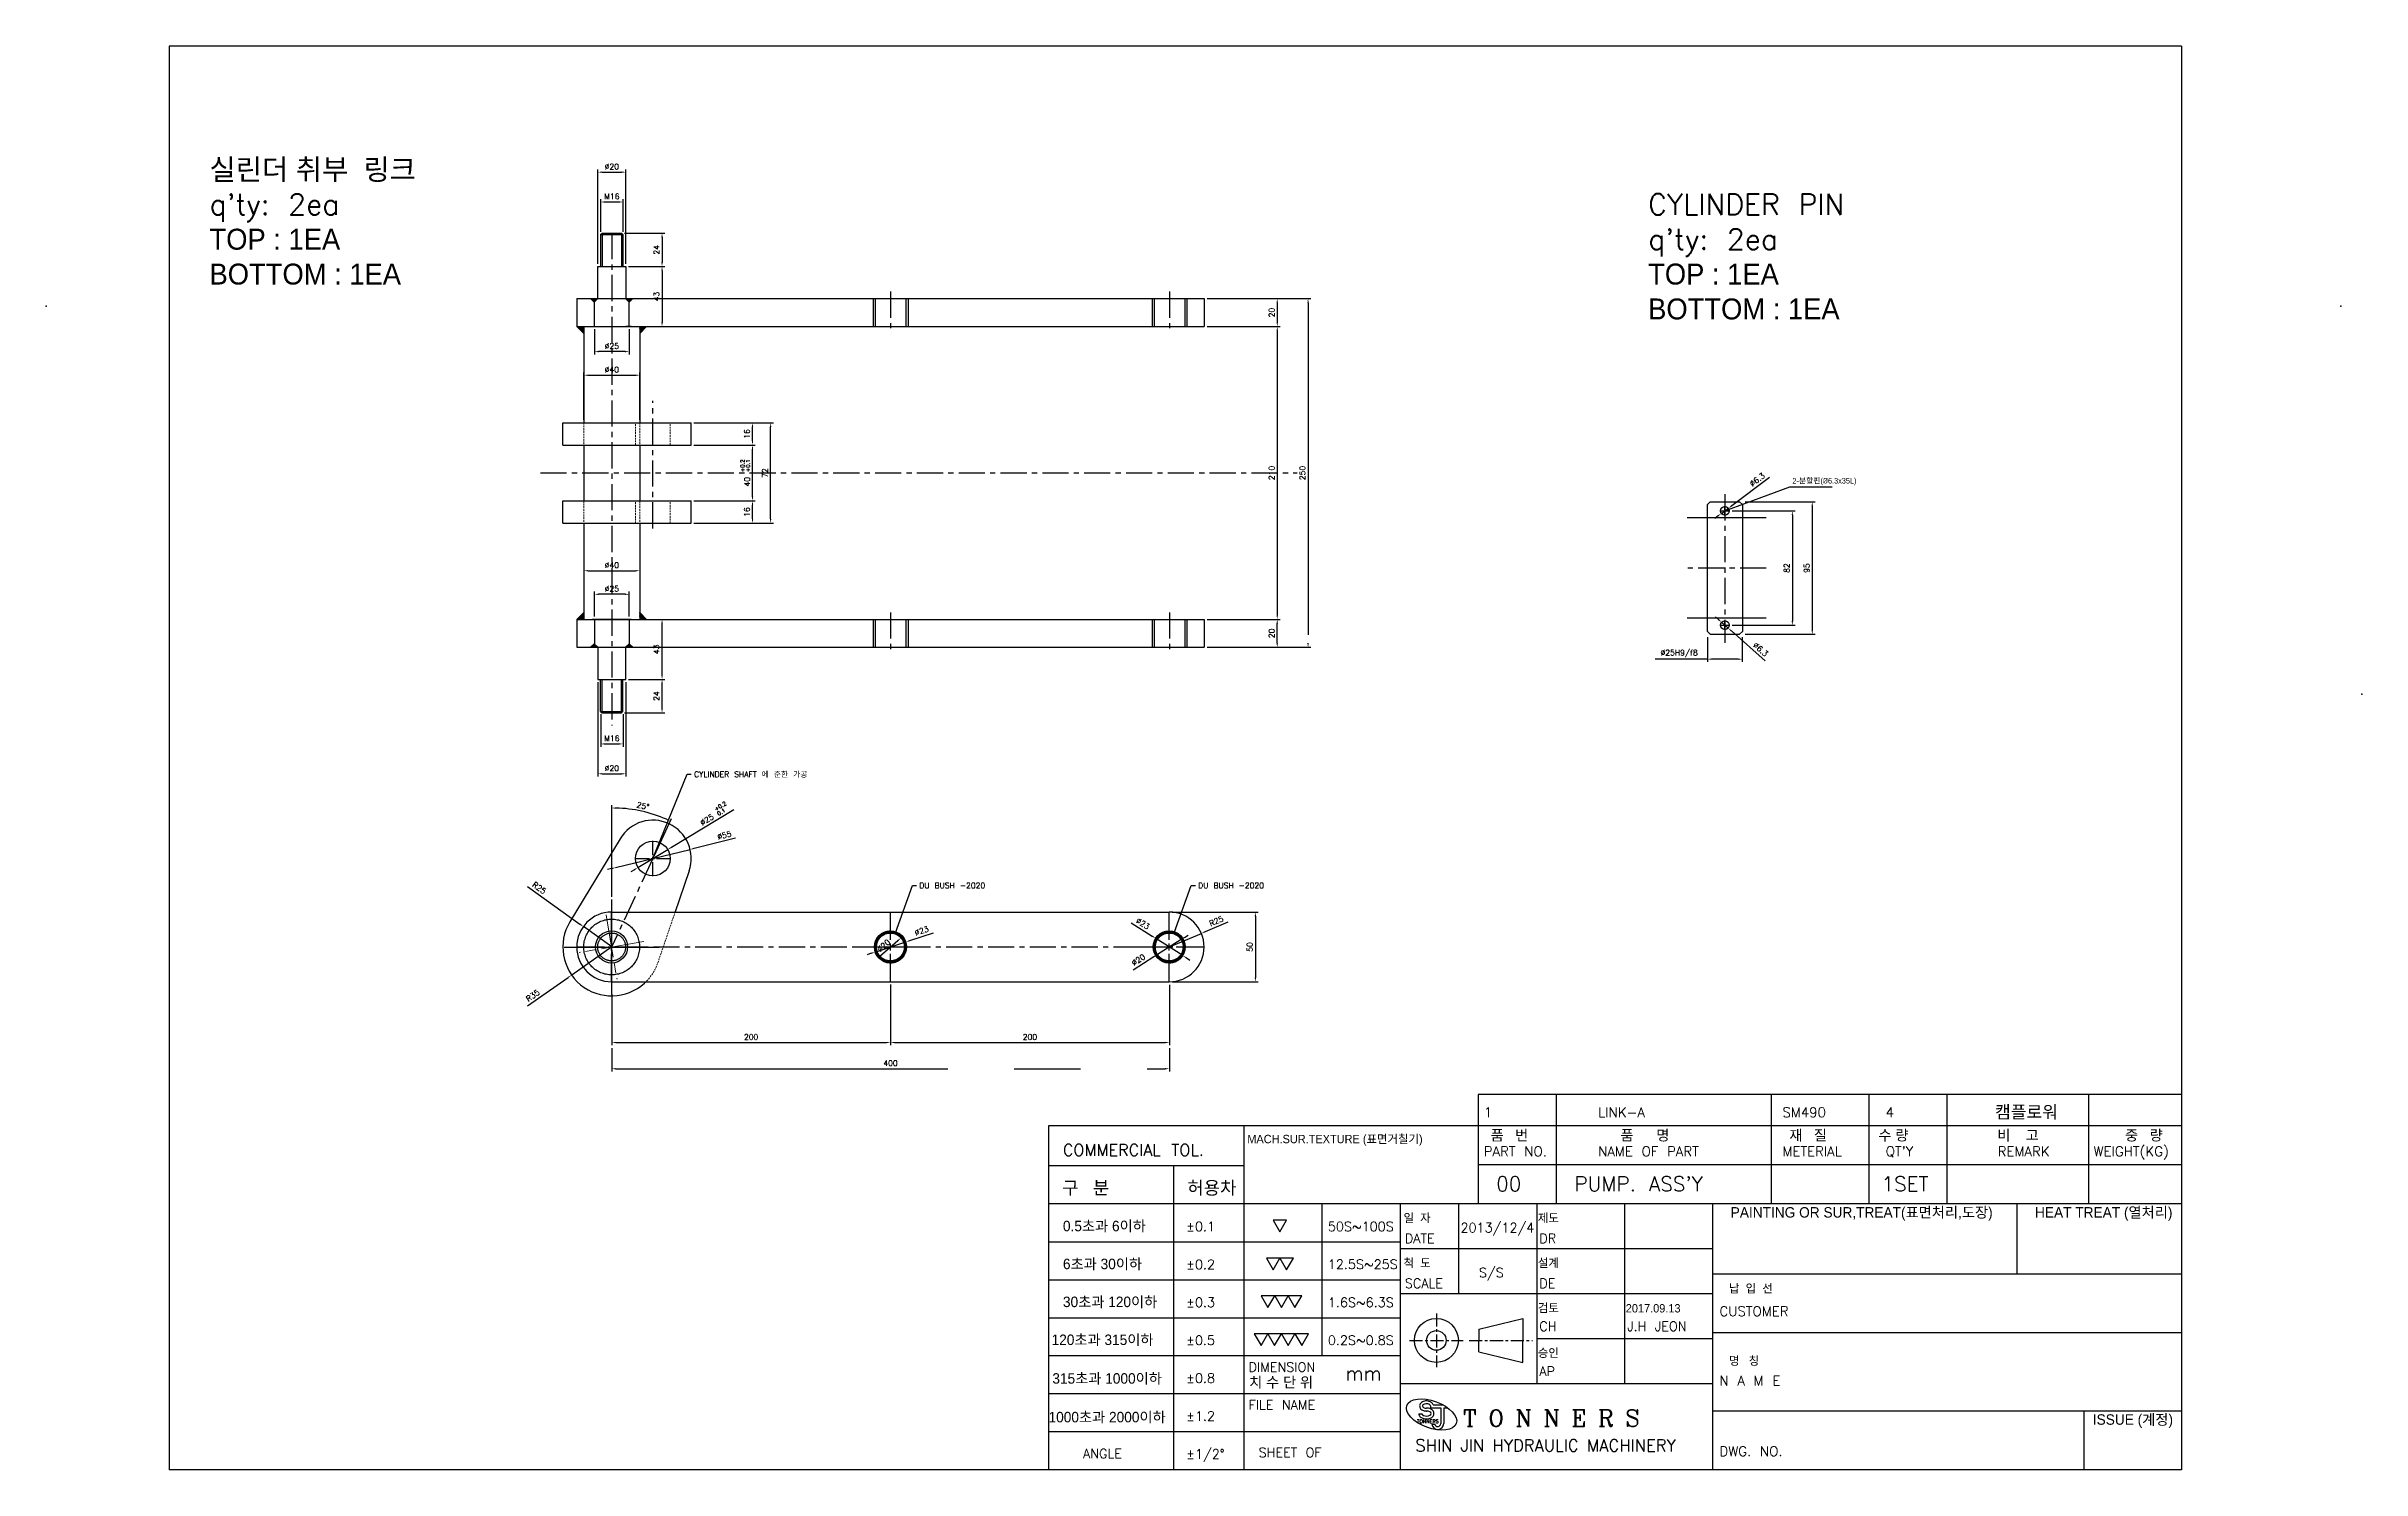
# Model space of a CAD drawing. Extents: x -2917 to 6643, y 8514 to 10799.
# Drawn here: x -982 to 678, y 8528 to 9549 of the extents above; entities that cross this region are included whole.
import ezdxf

# ---------------------------------------------------------------- set-up
doc = ezdxf.new("R2010")
doc.units = 0
doc.header["$LTSCALE"] = 15
doc.header["$MEASUREMENT"] = 0
for name, pattern in [('CENTER', [2, 1.25, -0.25, 0.25, -0.25]), ('CENTER2', [28.575, 19.05, -3.175, 3.175, -3.175]), ('CHAIN', [0.3543, 0.2362, -0.0295, 0.0591, -0.0295]), ('HIDDEN', [0.375, 0.25, -0.125]), ('PHANTOM2', [31.75, 15.875, -3.175, 3.175, -3.175, 3.175, -3.175])]:
    doc.linetypes.add(name, pattern=pattern)
for name, color, linetype in [('1', 1, 'CENTER'), ('3', 3, 'Continuous'), ('4', 4, 'Continuous'), ('CON', 7, 'Continuous'), ('DG', 4, 'Continuous')]:
    doc.layers.add(name, color=color, linetype=linetype)
doc.layers.add('가는실선중심선_A3', color=1, linetype='Continuous', lineweight=5, true_color=0xff0000)
doc.layers.add('가는파선_A3', color=7, linetype='HIDDEN', lineweight=13, true_color=0x008000)
doc.layers.add('굵은실선_A3', color=7, linetype='Continuous', lineweight=18)
doc.styles.add('HSG', font='romans.shx', dxfattribs={"bigfont": 'whgtxt.shx'})
doc.styles.add('ROMANC', font='romanc', dxfattribs={"height": 2})
doc.styles.add('ROMANS', font='txt.shx', dxfattribs={"bigfont": 'whgtxt.shx'})
doc.styles.get("Standard").update_dxf_attribs({"font": 'txt.shx'})
doc.dimstyles.new('ISO-25', dxfattribs={"dimtxt": 2.5, "dimasz": 2.5, "dimexe": 1.25, "dimexo": 0.625, "dimtad": 1, "dimtoh": 1, "dimdsep": 46, "dimtxsty": 'Standard', "dimcen": 2.5, "dimclrt": 6, "dimadec": 0, "dimazin": 0, "dimtfac": 1, "dimtmove": 0, "dimatfit": 3, "dimfxl": 1, "dimarcsym": 0})
pattern_1 = [(45, (-6199.67377, -1228.90744), (-0.0883883476, 0.0883883476), [])]

msp = doc.modelspace()

# ---------------------------------------------------------------- texts
for s, height, p in [('1', 7.006, (48.654, 8780.744)), ('LINK-A', 7.0062, (130.72, 8780.744)), ('SM490', 7.0062, (262.886, 8780.744)), ('4', 7.006, (336.993, 8780.744)), ('COMMERCIAL TOL.', 8.40744, (-253.274, 8753.029)), ('PART NO.', 7.0062, (48.654, 8752.719)), ('NAME OF PART', 7.0062, (130.72, 8752.719)), ('METERIAL', 7.0062, (262.886, 8752.719)), ("QT'Y", 7.0062, (336.993, 8752.719)), ('REMARK', 7.0062, (417.325, 8752.719)), ('WEIGHT(KG)', 7.0062, (486.071, 8752.719)), ('00', 10.5093, (57.593, 8727.659)), ("PUMP. ASS'Y", 10.5093, (113.643, 8727.659)), ('1SET', 10.5093, (333.973, 8727.659)), ('%%P0.1', 6.726, (-164.879, 8698.998)), ('50S~100S', 6.726, (-63.184, 8698.998)), ('2013/12/4', 6.726, (31.946, 8698.189)), ('DATE', 6.726, (-7.991, 8690.505)), ('DR', 6.726, (88.497, 8690.505)), ('%%P0.2', 6.726, (-164.879, 8671.814)), ('12.5S~25S', 6.726, (-63.184, 8671.954)), ('S/S', 6.726, (45.147, 8665.961)), ('SCALE', 6.726, (-7.991, 8658.276)), ('DE', 6.726, (88.497, 8658.276)), ('%%P0.3', 6.726, (-164.879, 8644.63)), ('1.6S~6.3S', 6.726, (-63.184, 8644.63)), ('CUSTOMER', 7.0062, (217.725, 8638.116)), ('%%P0.5', 6.726, (-164.879, 8617.446)), ('0.2S~0.8S', 6.726, (-63.184, 8617.446)), ('CH', 6.726, (88.497, 8627.449)), ('J.H JEON', 6.726, (151.553, 8627.449)), ('DIMENSION', 6.726, (-120.09, 8598.253)), ('%%P0.8', 6.726, (-164.879, 8590.262)), ('mm', 10.0889, (-50.53, 8592.047)), ('AP', 6.726, (88.497, 8595.22)), ('N A M E', 7.0062, (217.725, 8588.39)), ('FILE NAME', 6.726, (-120.09, 8571.069)), ('%%P1.2', 6.726, (-164.879, 8563.078)), ('ANGLE', 6.726, (-238.84, 8536.166)), ('%%P1/2%%D', 6.726, (-164.879, 8535.894)), ('SHEET OF', 6.726, (-112.874, 8537.016)), ('DWG. NO.', 7.0062, (217.725, 8537.744))]:
    msp.add_text(s, height=height).set_placement(p)
at = {"linetype": 'Continuous', "style": 'ROMANC'}
msp.add_text('T O N N E R S', height=12.00589, dxfattribs=at).set_placement((33.835, 8558.978))
at = {"char_height": 15, "attachment_point": 1}
for s, insert in [("{\\fGulim|b0|i0|c129|p50;실린더 취부  링크}\\Pq'ty: 2ea\\P{\\fGulim|b0|i0|c129|p50;TOP : 1EA\\PBOTTOM : 1EA}", (-865.426, 9467.834)), ("\\PCYLINDER PIN\\Pq'ty: 2ea\\P{\\fGulim|b0|i0|c129|p50;TOP : 1EA\\PBOTTOM : 1EA}", (166.563, 9467.834))]:
    msp.add_mtext_dynamic_manual_height_columns(s, width=5639.40542, gutter_width=75, heights=[0], dxfattribs=dict(at, insert=insert))
at = {"layer": '3'}
for s, height, style, p in [('TONNERS', 2.5532, 'ROMANS', (0.761, 8561.375)), ('SHIN JIN HYDRAULIC MACHINERY', 8.59676, 'HSG', (-0.404, 8541.148))]:
    msp.add_text(s, height=height, dxfattribs=dict(at, style=style)).set_placement(p)
at = {"layer": '3', "color": 7, "attachment_point": 4}
for s, insert, char_height in [('\\f굴림|b0|i0|c129|p2;품   번', (53.576, 8767.437), 7.50263), ('\\f굴림|b0|i0|c129|p2;품      명', (146.681, 8767.437), 7.50263), ('\\f굴림|b0|i0|c129|p2;재   질', (267.829, 8767.437), 7.50263), ('\\f굴림|b0|i0|c129|p2;수 량', (331.773, 8767.437), 7.50263), ('\\f굴림|b0|i0|c129|p2;비    고', (417.033, 8767.437), 7.50263), ('\\f굴림|b0|i0|c129|p2;중   량', (508.687, 8767.437), 7.50263), ('\\f굴림|b0|i0|c129|p2;MACH.SUR.TEXTURE (표면거칠기)', (-120.977, 8764.205), 6.0021), ('\\f굴림|b0|i0|c129|p2;구   분', (-253.704, 8729.627), 9.37828), ('\\f굴림|b0|i0|c129|p2;허용차', (-164.025, 8729.627), 9.37828), ('\\f굴림|b0|i0|c129|p2;0.5초과 6이하', (-253.219, 8702.313), 7.50263), ('\\f굴림|b0|i0|c129|p2;일  자', (-8.878, 8708.155), 6.0021), ('\\f굴림|b0|i0|c129|p2;제도', (87.47, 8708.155), 6.0021), ('\\f굴림|b0|i0|c129|p2;PAINTING OR SUR,TREAT(표면처리,도장)', (225.791, 8711.387), 7.50263), ('\\f굴림|b0|i0|c129|p2;HEAT TREAT (열처리)', (444.084, 8711.387), 7.50263), ('\\f굴림|b0|i0|c129|p2;6초과 30이하', (-253.219, 8675.129), 7.50263), ('\\f굴림|b0|i0|c129|p2;척  도', (-8.878, 8675.927), 6.0021), ('\\f굴림|b0|i0|c129|p2;설계', (87.47, 8675.927), 6.0021), ('\\f굴림|b0|i0|c129|p2;납  입  선', (224.594, 8657.711), 6.0021), ('\\f굴림|b0|i0|c129|p2;30초과 120이하', (-253.219, 8647.945), 7.50263), ('\\f굴림|b0|i0|c129|p2;검토', (87.47, 8643.698), 6.0021), ('{\\fGulim|b0|i0|c129|p2;2017.09.13}', (150.526, 8643.698), 6.0021), ('\\f굴림|b0|i0|c129|p2;120초과 315이하', (-261.376, 8620.761), 7.50263), ('\\f굴림|b0|i0|c129|p2;승인', (87.47, 8611.47), 6.0021), ('\\f굴림|b0|i0|c129|p2;명   칭', (224.594, 8605.829), 6.0021), ('\\f굴림|b0|i0|c129|p2;315초과 1000이하', (-260.832, 8593.034), 7.50263), ('\\f굴림|b0|i0|c129|p2;치 수 단 위', (-119.62, 8590.317), 7.50263), ('\\f굴림|b0|i0|c129|p2;1000초과 2000이하', (-263.559, 8565.306), 7.50263), ('\\f굴림|b0|i0|c129|p2;ISSUE (계정)', (485.533, 8562.856), 7.50263)]:
    msp.add_mtext(s, dxfattribs=dict(at, insert=insert, char_height=char_height))
at = {"layer": '4', "color": 7, "linetype": 'PHANTOM2', "char_height": 4, "attachment_point": 1}
for s, insert in [('{\\fGulim|b0|i0|c129|p50;2-분할핀(\\fISOCPEUR|b0|i0|c0|p34;%%C\\fGulim|b0|i0|c129|p50;6.3x35L)}', (270.067, 9239.135)), ('CYLINDER SHAFT 에 준한 가공', (-517.79, 9028.669)), ('DU BUSH -2020', (-356.232, 8948.911)), ('DU BUSH -2020', (-156.232, 8948.911))]:
    msp.add_mtext(s, dxfattribs=dict(at, insert=insert))
at = {"layer": '4', "color": 6, "linetype": 'PHANTOM2', "insert": (415.343, 8789.003), "char_height": 9, "width": 47.86658, "attachment_point": 1}
msp.add_mtext('캠플로워', dxfattribs=at)

# ---------------------------------------------------------------- blocks, each defined once
blk = doc.blocks.new('*U432')
at = {"layer": '4', "color": 0, "linetype": 'CENTER2', "transparency": 16777216}
for p, q in [((0, 5), (0, 25.12)), ((-25.12, 0), (-5, 0)), ((5, 0), (25.12, 0)), ((0, -25.12), (0, -5))]:
    blk.add_line(p, q, dxfattribs=at)
at = {"layer": '4', "color": 0, "linetype": 'Continuous', "transparency": 16777216}
for p, q in [((-2.5, 0), (2.5, 0)), ((0, -2.5), (0, 2.5))]:
    blk.add_line(p, q, dxfattribs=at)
blk = doc.blocks.new('*U434')
at = {"layer": '4', "color": 0, "linetype": 'CENTER2', "transparency": 16777216}
for p, q in [((0, 5), (0, 25.12)), ((-25.12, 0), (-5, 0)), ((5, 0), (25.12, 0)), ((0, -25.12), (0, -5))]:
    blk.add_line(p, q, dxfattribs=at)
at = {"layer": '4', "color": 0, "linetype": 'Continuous', "transparency": 16777216}
for p, q in [((-2.5, 0), (2.5, 0)), ((0, -2.5), (0, 2.5))]:
    blk.add_line(p, q, dxfattribs=at)
blk = doc.blocks.new('*U435')
at = {"layer": '4', "color": 0, "linetype": 'CENTER2', "transparency": 16777216}
for p, q in [((0, 5), (0, 25.12)), ((-25.12, 0), (-5, 0)), ((5, 0), (25.12, 0)), ((0, -25.12), (0, -5))]:
    blk.add_line(p, q, dxfattribs=at)
at = {"layer": '4', "color": 0, "linetype": 'Continuous', "transparency": 16777216}
for p, q in [((-2.5, 0), (2.5, 0)), ((0, -2.5), (0, 2.5))]:
    blk.add_line(p, q, dxfattribs=at)
blk = doc.blocks.new('ASDASDA')
at = {"layer": '1'}
blk.add_line((3406.9, 9923.2), (3806.9, 9923.2), dxfattribs=at)
at = {"layer": '3'}
for p, q in [((3406.9, 9948.2), (3806.9, 9948.2)), ((3406.9, 9898.2), (3806.9, 9898.2))]:
    blk.add_line(p, q, dxfattribs=at)
for centre, start, end in [((3406.9, 9923.2), 90, 270), ((3806.9, 9923.2), 270, 90)]:
    blk.add_arc(centre, 25, start, end, dxfattribs=at)
at = {"layer": '4'}
for centre in [(3406.9, 9923.2), (3606.9, 9923.2), (3806.9, 9923.2)]:
    blk.add_circle(centre, 11.5, dxfattribs=at)
at = {"layer": '4', "color": 6, "linetype": 'PHANTOM2'}
for centre in [(3406.9, 9923.2), (3606.9, 9923.2), (3806.9, 9923.2)]:
    blk.add_circle(centre, 10, dxfattribs=at)
at = {"layer": '4', "linetype": 'CENTER2'}
for name, p in [('*U432', (3406.9, 9923.2)), ('*U435', (3606.9, 9923.2)), ('*U434', (3806.9, 9923.2))]:
    blk.add_blockref(name, p, dxfattribs=at)
blk = doc.blocks.new('*U675')
at = {"layer": '1', "color": 0, "transparency": 16777216}
blk.add_line((0, 15), (0, -15), dxfattribs=at)
blk = doc.blocks.new('*U676')
at = {"layer": '1', "color": 0, "transparency": 16777216}
blk.add_line((0, 15), (0, -15), dxfattribs=at)
blk = doc.blocks.new('*D684')
at = {"layer": '4', "color": 4, "linetype": 'PHANTOM2', "lineweight": -2, "transparency": 16777216}
blk.add_line((-384.5, 8896.2), (-371.7, 8907.4), dxfattribs=at)
at = {"layer": '4', "color": 4, "linetype": 'PHANTOM2', "transparency": 16777216}
blk.add_solid([(-372, 8907.8), (-371.3, 8907), (-369.4, 8909.3)], dxfattribs=at)
at = {"layer": 'Defpoints', "color": 0, "linetype": 'PHANTOM2', "transparency": 16777216}
for p in [(-369.4, 8909.3), (-384.5, 8896.2)]:
    blk.add_point(p, dxfattribs=at)
at = {"layer": '4', "color": 7, "linetype": 'PHANTOM2', "transparency": 16777216, "insert": (-381.8, 8903.8), "char_height": 4, "attachment_point": 5, "rotation": 40.9633}
blk.add_mtext('∅20', dxfattribs=at)
blk = doc.blocks.new('*D685')
at = {"layer": '4', "color": 4, "linetype": 'PHANTOM2', "lineweight": -2, "transparency": 16777216}
for p, q in [((-387.9, 8899.2), (-366, 8906.4)), ((-346.4, 8912.8), (-363.2, 8907.3)), ((-390.7, 8898.3), (-393.6, 8897.3))]:
    blk.add_line(p, q, dxfattribs=at)
at = {"layer": '4', "color": 4, "linetype": 'PHANTOM2', "transparency": 16777216}
for points in [[(-363.3, 8907.8), (-363, 8906.9), (-366, 8906.4)], [(-390.9, 8898.7), (-390.6, 8897.8), (-387.9, 8899.2)]]:
    blk.add_solid(points, dxfattribs=at)
at = {"layer": 'Defpoints', "color": 0, "linetype": 'PHANTOM2', "transparency": 16777216}
for p in [(-366, 8906.4), (-387.9, 8899.2)]:
    blk.add_point(p, dxfattribs=at)
at = {"layer": '4', "color": 7, "linetype": 'PHANTOM2', "transparency": 16777216, "insert": (-354.6, 8914.4), "char_height": 4, "attachment_point": 5, "rotation": 18.2138}
blk.add_mtext('∅23', dxfattribs=at)
blk = doc.blocks.new('*U687')
at = {"layer": '1', "color": 0, "transparency": 16777216}
blk.add_line((0, 15), (0, -15), dxfattribs=at)
blk = doc.blocks.new('*U688')
at = {"layer": '1', "color": 0, "transparency": 16777216}
blk.add_line((0, 15), (0, -15), dxfattribs=at)
blk = doc.blocks.new('*U691')
at = {"layer": '1', "color": 0, "transparency": 16777216}
for p, q in [((-12.62, 0), (-2.5, 0)), ((0, 2.5), (0, 12.62)), ((2.5, 0), (12.62, 0)), ((0, -12.62), (0, -2.5))]:
    blk.add_line(p, q, dxfattribs=at)
at = {"layer": '1', "color": 0, "linetype": 'Continuous', "transparency": 16777216}
for p, q in [((-1.25, 0), (1.25, 0)), ((0, -1.25), (0, 1.25))]:
    blk.add_line(p, q, dxfattribs=at)
blk = doc.blocks.new('*D692')
at = {"layer": '4', "color": 4, "linetype": 'PHANTOM2', "lineweight": -2, "transparency": 16777216}
for p, q in [((-517.9, 9262.7), (-473.9, 9262.7)), ((-475.9, 9225.7), (-475.9, 9259.7)), ((-517.9, 9222.7), (-473.9, 9222.7))]:
    blk.add_line(p, q, dxfattribs=at)
at = {"layer": '4', "color": 4, "linetype": 'PHANTOM2', "transparency": 16777216}
for points in [[(-476.4, 9259.7), (-475.4, 9259.7), (-475.9, 9262.7)], [(-476.4, 9225.7), (-475.4, 9225.7), (-475.9, 9222.7)]]:
    blk.add_solid(points, dxfattribs=at)
at = {"layer": 'Defpoints', "color": 0, "linetype": 'PHANTOM2', "transparency": 16777216}
for p in [(-519.9, 9262.7), (-475.9, 9262.7), (-519.9, 9222.7)]:
    blk.add_point(p, dxfattribs=at)
at = {"layer": '4', "color": 7, "linetype": 'PHANTOM2', "transparency": 16777216, "insert": (-481.1, 9242.7), "char_height": 4, "attachment_point": 5, "rotation": 90}
blk.add_mtext('40 {\\H0.7x;\\S+0.2^ +0.1;}', dxfattribs=at)
blk = doc.blocks.new('*D693')
at = {"layer": '4', "color": 4, "linetype": 'PHANTOM2', "lineweight": -2, "transparency": 16777216}
for p, q in [((-517.9, 9278.7), (-473.9, 9278.7)), ((-475.9, 9265.7), (-475.9, 9275.7)), ((-517.9, 9262.7), (-473.9, 9262.7))]:
    blk.add_line(p, q, dxfattribs=at)
at = {"layer": '4', "color": 4, "linetype": 'PHANTOM2', "transparency": 16777216}
for points in [[(-476.4, 9275.7), (-475.4, 9275.7), (-475.9, 9278.7)], [(-476.4, 9265.7), (-475.4, 9265.7), (-475.9, 9262.7)]]:
    blk.add_solid(points, dxfattribs=at)
at = {"layer": 'Defpoints', "color": 0, "linetype": 'PHANTOM2', "transparency": 16777216}
for p in [(-519.9, 9278.7), (-475.9, 9278.7), (-519.9, 9262.7)]:
    blk.add_point(p, dxfattribs=at)
at = {"layer": '4', "color": 7, "linetype": 'PHANTOM2', "transparency": 16777216, "insert": (-479.9, 9270.7), "char_height": 4, "attachment_point": 5, "rotation": 90}
blk.add_mtext('16', dxfattribs=at)
blk = doc.blocks.new('*D694')
at = {"layer": '4', "color": 4, "linetype": 'PHANTOM2', "lineweight": -2, "transparency": 16777216}
for p, q in [((-517.9, 9222.7), (-473.9, 9222.7)), ((-475.9, 9209.7), (-475.9, 9219.7)), ((-517.9, 9206.7), (-473.9, 9206.7))]:
    blk.add_line(p, q, dxfattribs=at)
at = {"layer": '4', "color": 4, "linetype": 'PHANTOM2', "transparency": 16777216}
for points in [[(-476.4, 9219.7), (-475.4, 9219.7), (-475.9, 9222.7)], [(-476.4, 9209.7), (-475.4, 9209.7), (-475.9, 9206.7)]]:
    blk.add_solid(points, dxfattribs=at)
at = {"layer": 'Defpoints', "color": 0, "linetype": 'PHANTOM2', "transparency": 16777216}
for p in [(-519.9, 9222.7), (-475.9, 9222.7), (-519.9, 9206.7)]:
    blk.add_point(p, dxfattribs=at)
at = {"layer": '4', "color": 7, "linetype": 'PHANTOM2', "transparency": 16777216, "insert": (-479.9, 9214.7), "char_height": 4, "attachment_point": 5, "rotation": 90}
blk.add_mtext('16', dxfattribs=at)
blk = doc.blocks.new('*D695')
at = {"layer": '4', "color": 4, "linetype": 'PHANTOM2', "lineweight": -2, "transparency": 16777216}
for p, q in [((-517.9, 9278.7), (-460.9, 9278.7)), ((-462.9, 9209.7), (-462.9, 9275.7)), ((-517.9, 9206.7), (-460.9, 9206.7))]:
    blk.add_line(p, q, dxfattribs=at)
at = {"layer": '4', "color": 4, "linetype": 'PHANTOM2', "transparency": 16777216}
for points in [[(-463.4, 9275.7), (-462.4, 9275.7), (-462.9, 9278.7)], [(-463.4, 9209.7), (-462.4, 9209.7), (-462.9, 9206.7)]]:
    blk.add_solid(points, dxfattribs=at)
at = {"layer": 'Defpoints', "color": 0, "linetype": 'PHANTOM2', "transparency": 16777216}
for p in [(-519.9, 9278.7), (-462.9, 9278.7), (-519.9, 9206.7)]:
    blk.add_point(p, dxfattribs=at)
at = {"layer": '4', "color": 7, "linetype": 'PHANTOM2', "transparency": 16777216, "insert": (-466.9, 9242.7), "char_height": 4, "attachment_point": 5, "rotation": 90}
blk.add_mtext('72', dxfattribs=at)
blk = doc.blocks.new('*D704')
at = {"layer": '4', "color": 4, "linetype": 'PHANTOM2', "lineweight": -2, "transparency": 16777216}
for p, q in [((-564.8, 9094.7), (-538.8, 9094.7)), ((-540.8, 9073.7), (-540.8, 9091.7)), ((-567.8, 9070.7), (-538.8, 9070.7))]:
    blk.add_line(p, q, dxfattribs=at)
at = {"layer": '4', "color": 4, "linetype": 'PHANTOM2', "transparency": 16777216}
for points in [[(-541.3, 9091.7), (-540.3, 9091.7), (-540.8, 9094.7)], [(-541.3, 9073.7), (-540.3, 9073.7), (-540.8, 9070.7)]]:
    blk.add_solid(points, dxfattribs=at)
at = {"layer": 'Defpoints', "color": 0, "linetype": 'PHANTOM2', "transparency": 16777216}
for p in [(-566.8, 9094.7), (-540.8, 9094.7), (-569.8, 9070.7)]:
    blk.add_point(p, dxfattribs=at)
at = {"layer": '4', "color": 7, "linetype": 'PHANTOM2', "transparency": 16777216, "insert": (-544.8, 9082.7), "char_height": 4, "attachment_point": 5, "rotation": 90}
blk.add_mtext('24', dxfattribs=at)
blk = doc.blocks.new('*D705')
at = {"layer": '4', "color": 4, "linetype": 'PHANTOM2', "lineweight": -2, "transparency": 16777216}
for p, q in [((-560.8, 9137.7), (-538.8, 9137.7)), ((-540.8, 9097.7), (-540.8, 9134.7)), ((-564.8, 9094.7), (-538.8, 9094.7))]:
    blk.add_line(p, q, dxfattribs=at)
at = {"layer": '4', "color": 4, "linetype": 'PHANTOM2', "transparency": 16777216}
for points in [[(-541.3, 9134.7), (-540.3, 9134.7), (-540.8, 9137.7)], [(-541.3, 9097.7), (-540.3, 9097.7), (-540.8, 9094.7)]]:
    blk.add_solid(points, dxfattribs=at)
at = {"layer": 'Defpoints', "color": 0, "linetype": 'PHANTOM2', "transparency": 16777216}
for p in [(-562.8, 9137.7), (-540.8, 9137.7), (-566.8, 9094.7)]:
    blk.add_point(p, dxfattribs=at)
at = {"layer": '4', "color": 7, "linetype": 'PHANTOM2', "transparency": 16777216, "insert": (-544.8, 9116.2), "char_height": 4, "attachment_point": 5, "rotation": 90}
blk.add_mtext('43', dxfattribs=at)
blk = doc.blocks.new('*D708')
at = {"layer": '4', "color": 4, "linetype": 'PHANTOM2', "lineweight": -2, "transparency": 16777216}
for p, q in [((-584.8, 9069.7), (-584.8, 9046.4)), ((-568.8, 9069.7), (-568.8, 9046.4)), ((-581.8, 9048.4), (-571.8, 9048.4))]:
    blk.add_line(p, q, dxfattribs=at)
at = {"layer": '4', "color": 4, "linetype": 'PHANTOM2', "transparency": 16777216}
for points in [[(-581.8, 9048.9), (-581.8, 9047.9), (-584.8, 9048.4)], [(-571.8, 9048.9), (-571.8, 9047.9), (-568.8, 9048.4)]]:
    blk.add_solid(points, dxfattribs=at)
at = {"layer": 'Defpoints', "color": 0, "linetype": 'PHANTOM2', "transparency": 16777216}
for p in [(-584.8, 9071.7), (-568.8, 9071.7), (-568.8, 9048.4)]:
    blk.add_point(p, dxfattribs=at)
at = {"layer": '4', "color": 7, "linetype": 'PHANTOM2', "transparency": 16777216, "insert": (-576.8, 9052.4), "char_height": 4, "attachment_point": 5}
blk.add_mtext('M16', dxfattribs=at)
blk = doc.blocks.new('*D709')
at = {"layer": '4', "color": 4, "linetype": 'PHANTOM2', "lineweight": -2, "transparency": 16777216}
for p, q in [((-586.8, 9092.7), (-586.8, 9025)), ((-566.8, 9092.7), (-566.8, 9025)), ((-583.8, 9027), (-569.8, 9027))]:
    blk.add_line(p, q, dxfattribs=at)
at = {"layer": '4', "color": 4, "linetype": 'PHANTOM2', "transparency": 16777216}
for points in [[(-583.8, 9027.5), (-583.8, 9026.5), (-586.8, 9027)], [(-569.8, 9027.5), (-569.8, 9026.5), (-566.8, 9027)]]:
    blk.add_solid(points, dxfattribs=at)
at = {"layer": 'Defpoints', "color": 0, "linetype": 'PHANTOM2', "transparency": 16777216}
for p in [(-586.8, 9094.7), (-566.8, 9094.7), (-566.8, 9027)]:
    blk.add_point(p, dxfattribs=at)
at = {"layer": '4', "color": 7, "linetype": 'PHANTOM2', "transparency": 16777216, "insert": (-576.8, 9031), "char_height": 4, "attachment_point": 5}
blk.add_mtext('%%C20', dxfattribs=at)
blk = doc.blocks.new('*D710')
at = {"layer": '4', "color": 4, "linetype": 'PHANTOM2', "lineweight": -2, "transparency": 16777216}
for p, q in [((-589.3, 9139.7), (-589.3, 9157.7)), ((-567.3, 9155.7), (-586.3, 9155.7)), ((-564.3, 9139.7), (-564.3, 9157.7))]:
    blk.add_line(p, q, dxfattribs=at)
at = {"layer": '4', "color": 4, "linetype": 'PHANTOM2', "transparency": 16777216}
for points in [[(-586.3, 9156.2), (-586.3, 9155.2), (-589.3, 9155.7)], [(-567.3, 9156.2), (-567.3, 9155.2), (-564.3, 9155.7)]]:
    blk.add_solid(points, dxfattribs=at)
at = {"layer": 'Defpoints', "color": 0, "linetype": 'PHANTOM2', "transparency": 16777216}
for p in [(-589.3, 9155.7), (-589.3, 9137.7), (-564.3, 9137.7)]:
    blk.add_point(p, dxfattribs=at)
at = {"layer": '4', "color": 7, "linetype": 'PHANTOM2', "transparency": 16777216, "insert": (-576.8, 9159.7), "char_height": 4, "attachment_point": 5}
blk.add_mtext('%%C25', dxfattribs=at)
blk = doc.blocks.new('*D711')
at = {"layer": '4', "color": 4, "linetype": 'PHANTOM2', "lineweight": -2, "transparency": 16777216}
for p, q in [((-596.8, 9204.7), (-596.8, 9170.6)), ((-556.8, 9204.7), (-556.8, 9170.6)), ((-593.8, 9172.6), (-559.8, 9172.6))]:
    blk.add_line(p, q, dxfattribs=at)
at = {"layer": '4', "color": 4, "linetype": 'PHANTOM2', "transparency": 16777216}
for points in [[(-593.8, 9173.1), (-593.8, 9172.1), (-596.8, 9172.6)], [(-559.8, 9173.1), (-559.8, 9172.1), (-556.8, 9172.6)]]:
    blk.add_solid(points, dxfattribs=at)
at = {"layer": 'Defpoints', "color": 0, "linetype": 'PHANTOM2', "transparency": 16777216}
for p in [(-596.8, 9206.7), (-556.8, 9206.7), (-556.8, 9172.6)]:
    blk.add_point(p, dxfattribs=at)
at = {"layer": '4', "color": 7, "linetype": 'PHANTOM2', "transparency": 16777216, "insert": (-576.8, 9176.6), "char_height": 4, "attachment_point": 5}
blk.add_mtext('%%C40', dxfattribs=at)
blk = doc.blocks.new('*D714')
at = {"layer": '4', "color": 4, "linetype": 'PHANTOM2', "lineweight": -2, "transparency": 16777216}
for p, q in [((-567.8, 9414.7), (-538.8, 9414.7)), ((-540.8, 9411.7), (-540.8, 9393.7)), ((-564.8, 9390.7), (-538.8, 9390.7))]:
    blk.add_line(p, q, dxfattribs=at)
at = {"layer": '4', "color": 4, "linetype": 'PHANTOM2', "transparency": 16777216}
for points in [[(-541.3, 9411.7), (-540.3, 9411.7), (-540.8, 9414.7)], [(-541.3, 9393.7), (-540.3, 9393.7), (-540.8, 9390.7)]]:
    blk.add_solid(points, dxfattribs=at)
at = {"layer": 'Defpoints', "color": 0, "linetype": 'PHANTOM2', "transparency": 16777216}
for p in [(-569.8, 9414.7), (-566.8, 9390.7), (-540.8, 9390.7)]:
    blk.add_point(p, dxfattribs=at)
at = {"layer": '4', "color": 7, "linetype": 'PHANTOM2', "transparency": 16777216, "insert": (-544.8, 9402.7), "char_height": 4, "attachment_point": 5, "rotation": 90}
blk.add_mtext('24', dxfattribs=at)
blk = doc.blocks.new('*D715')
at = {"layer": '4', "color": 4, "linetype": 'PHANTOM2', "lineweight": -2, "transparency": 16777216}
for p, q in [((-564.8, 9390.7), (-538.8, 9390.7)), ((-540.8, 9387.7), (-540.8, 9350.7)), ((-560.8, 9347.7), (-538.8, 9347.7))]:
    blk.add_line(p, q, dxfattribs=at)
at = {"layer": '4', "color": 4, "linetype": 'PHANTOM2', "transparency": 16777216}
for points in [[(-541.3, 9387.7), (-540.3, 9387.7), (-540.8, 9390.7)], [(-541.3, 9350.7), (-540.3, 9350.7), (-540.8, 9347.7)]]:
    blk.add_solid(points, dxfattribs=at)
at = {"layer": 'Defpoints', "color": 0, "linetype": 'PHANTOM2', "transparency": 16777216}
for p in [(-566.8, 9390.7), (-562.8, 9347.7), (-540.8, 9347.7)]:
    blk.add_point(p, dxfattribs=at)
at = {"layer": '4', "color": 7, "linetype": 'PHANTOM2', "transparency": 16777216, "insert": (-544.8, 9369.2), "char_height": 4, "attachment_point": 5, "rotation": 90}
blk.add_mtext('43', dxfattribs=at)
blk = doc.blocks.new('*D716')
at = {"layer": '4', "color": 4, "linetype": 'PHANTOM2', "lineweight": -2, "transparency": 16777216}
for p, q in [((-584.8, 9415.7), (-584.8, 9439)), ((-581.8, 9437), (-571.8, 9437)), ((-568.8, 9415.7), (-568.8, 9439))]:
    blk.add_line(p, q, dxfattribs=at)
at = {"layer": '4', "color": 4, "linetype": 'PHANTOM2', "transparency": 16777216}
for points in [[(-581.8, 9437.5), (-581.8, 9436.5), (-584.8, 9437)], [(-571.8, 9437.5), (-571.8, 9436.5), (-568.8, 9437)]]:
    blk.add_solid(points, dxfattribs=at)
at = {"layer": 'Defpoints', "color": 0, "linetype": 'PHANTOM2', "transparency": 16777216}
for p in [(-568.8, 9437), (-584.8, 9413.7), (-568.8, 9413.7)]:
    blk.add_point(p, dxfattribs=at)
at = {"layer": '4', "color": 7, "linetype": 'PHANTOM2', "transparency": 16777216, "insert": (-576.8, 9441), "char_height": 4, "attachment_point": 5}
blk.add_mtext('M16', dxfattribs=at)
blk = doc.blocks.new('*D717')
at = {"layer": '4', "color": 4, "linetype": 'PHANTOM2', "lineweight": -2, "transparency": 16777216}
for p, q in [((-586.8, 9392.7), (-586.8, 9460.4)), ((-583.8, 9458.4), (-569.8, 9458.4)), ((-566.8, 9392.7), (-566.8, 9460.4))]:
    blk.add_line(p, q, dxfattribs=at)
at = {"layer": '4', "color": 4, "linetype": 'PHANTOM2', "transparency": 16777216}
for points in [[(-583.8, 9458.9), (-583.8, 9457.9), (-586.8, 9458.4)], [(-569.8, 9458.9), (-569.8, 9457.9), (-566.8, 9458.4)]]:
    blk.add_solid(points, dxfattribs=at)
at = {"layer": 'Defpoints', "color": 0, "linetype": 'PHANTOM2', "transparency": 16777216}
for p in [(-566.8, 9458.4), (-586.8, 9390.7), (-566.8, 9390.7)]:
    blk.add_point(p, dxfattribs=at)
at = {"layer": '4', "color": 7, "linetype": 'PHANTOM2', "transparency": 16777216, "insert": (-576.8, 9462.4), "char_height": 4, "attachment_point": 5}
blk.add_mtext('%%C20', dxfattribs=at)
blk = doc.blocks.new('*D712')
at = {"layer": '4', "color": 4, "linetype": 'PHANTOM2', "lineweight": -2, "transparency": 16777216}
for p, q in [((-589.3, 9345.7), (-589.3, 9327.7)), ((-564.3, 9345.7), (-564.3, 9327.7)), ((-567.3, 9329.7), (-586.3, 9329.7))]:
    blk.add_line(p, q, dxfattribs=at)
at = {"layer": '4', "color": 4, "linetype": 'PHANTOM2', "transparency": 16777216}
for points in [[(-586.3, 9330.2), (-586.3, 9329.2), (-589.3, 9329.7)], [(-567.3, 9330.2), (-567.3, 9329.2), (-564.3, 9329.7)]]:
    blk.add_solid(points, dxfattribs=at)
at = {"layer": 'Defpoints', "color": 0, "linetype": 'PHANTOM2', "transparency": 16777216}
for p in [(-589.3, 9347.7), (-564.3, 9347.7), (-589.3, 9329.7)]:
    blk.add_point(p, dxfattribs=at)
at = {"layer": '4', "color": 7, "linetype": 'PHANTOM2', "transparency": 16777216, "insert": (-576.8, 9333.7), "char_height": 4, "attachment_point": 5}
blk.add_mtext('%%C25', dxfattribs=at)
blk = doc.blocks.new('*D713')
at = {"layer": '4', "color": 4, "linetype": 'PHANTOM2', "lineweight": -2, "transparency": 16777216}
for p, q in [((-596.8, 9280.7), (-596.8, 9314.8)), ((-593.8, 9312.8), (-559.8, 9312.8)), ((-556.8, 9280.7), (-556.8, 9314.8))]:
    blk.add_line(p, q, dxfattribs=at)
at = {"layer": '4', "color": 4, "linetype": 'PHANTOM2', "transparency": 16777216}
for points in [[(-593.8, 9313.3), (-593.8, 9312.3), (-596.8, 9312.8)], [(-559.8, 9313.3), (-559.8, 9312.3), (-556.8, 9312.8)]]:
    blk.add_solid(points, dxfattribs=at)
at = {"layer": 'Defpoints', "color": 0, "linetype": 'PHANTOM2', "transparency": 16777216}
for p in [(-556.8, 9312.8), (-596.8, 9278.7), (-556.8, 9278.7)]:
    blk.add_point(p, dxfattribs=at)
at = {"layer": '4', "color": 7, "linetype": 'PHANTOM2', "transparency": 16777216, "insert": (-576.8, 9316.8), "char_height": 4, "attachment_point": 5}
blk.add_mtext('%%C40', dxfattribs=at)
blk = doc.blocks.new('*D718')
at = {"layer": '4', "color": 4, "linetype": 'PHANTOM2', "lineweight": -2, "transparency": 16777216}
for p, q in [((-376.9, 8875.8), (-376.9, 8832.3)), ((-576.9, 8869), (-576.9, 8832.3)), ((-573.9, 8834.3), (-379.9, 8834.3))]:
    blk.add_line(p, q, dxfattribs=at)
at = {"layer": '4', "color": 4, "linetype": 'PHANTOM2', "transparency": 16777216}
for points in [[(-573.9, 8834.8), (-573.9, 8833.8), (-576.9, 8834.3)], [(-379.9, 8834.8), (-379.9, 8833.8), (-376.9, 8834.3)]]:
    blk.add_solid(points, dxfattribs=at)
at = {"layer": 'Defpoints', "color": 0, "linetype": 'PHANTOM2', "transparency": 16777216}
for p in [(-576.9, 8871), (-376.9, 8877.8), (-376.9, 8834.3)]:
    blk.add_point(p, dxfattribs=at)
at = {"layer": '4', "color": 7, "linetype": 'PHANTOM2', "transparency": 16777216, "insert": (-476.9, 8838.3), "char_height": 4, "attachment_point": 5}
blk.add_mtext('200', dxfattribs=at)
blk = doc.blocks.new('*D719')
at = {"layer": '4', "color": 4, "linetype": 'PHANTOM2', "lineweight": -2, "transparency": 16777216}
for p, q in [((-376.9, 8875.7), (-376.9, 8832.3)), ((-176.9, 8875.7), (-176.9, 8832.3)), ((-373.9, 8834.3), (-179.9, 8834.3))]:
    blk.add_line(p, q, dxfattribs=at)
at = {"layer": '4', "color": 4, "linetype": 'PHANTOM2', "transparency": 16777216}
for points in [[(-373.9, 8834.8), (-373.9, 8833.8), (-376.9, 8834.3)], [(-179.9, 8834.8), (-179.9, 8833.8), (-176.9, 8834.3)]]:
    blk.add_solid(points, dxfattribs=at)
at = {"layer": 'Defpoints', "color": 0, "linetype": 'PHANTOM2', "transparency": 16777216}
for p in [(-376.9, 8877.7), (-176.9, 8877.7), (-176.9, 8834.3)]:
    blk.add_point(p, dxfattribs=at)
at = {"layer": '4', "color": 7, "linetype": 'PHANTOM2', "transparency": 16777216, "insert": (-276.9, 8838.3), "char_height": 4, "attachment_point": 5}
blk.add_mtext('200', dxfattribs=at)
blk = doc.blocks.new('*D720')
at = {"layer": '4', "color": 4, "linetype": 'PHANTOM2', "lineweight": -2, "transparency": 16777216}
for p, q in [((-174.9, 8927.8), (-113.2, 8927.8)), ((-115.2, 8924.8), (-115.2, 8880.8)), ((-174.9, 8877.8), (-113.2, 8877.8))]:
    blk.add_line(p, q, dxfattribs=at)
at = {"layer": '4', "color": 4, "linetype": 'PHANTOM2', "transparency": 16777216}
for points in [[(-115.7, 8924.8), (-114.7, 8924.8), (-115.2, 8927.8)], [(-115.7, 8880.8), (-114.7, 8880.8), (-115.2, 8877.8)]]:
    blk.add_solid(points, dxfattribs=at)
at = {"layer": 'Defpoints', "color": 0, "linetype": 'PHANTOM2', "transparency": 16777216}
for p in [(-176.9, 8927.8), (-176.9, 8877.8), (-115.2, 8877.8)]:
    blk.add_point(p, dxfattribs=at)
at = {"layer": '4', "color": 7, "linetype": 'PHANTOM2', "transparency": 16777216, "insert": (-119.2, 8902.8), "char_height": 4, "attachment_point": 5, "rotation": 90}
blk.add_mtext('50', dxfattribs=at)
blk = doc.blocks.new('*D721')
at = {"layer": '4', "color": 4, "linetype": 'PHANTOM2', "lineweight": -2, "transparency": 16777216}
for p, q in [((-134.9, 8920.6), (-151.2, 8913.7)), ((-176.9, 8902.8), (-153.9, 8912.5))]:
    blk.add_line(p, q, dxfattribs=at)
at = {"layer": '4', "color": 4, "linetype": 'PHANTOM2', "transparency": 16777216}
blk.add_solid([(-151.4, 8914.2), (-151, 8913.3), (-153.9, 8912.5)], dxfattribs=at)
at = {"layer": 'Defpoints', "color": 0, "linetype": 'PHANTOM2', "transparency": 16777216}
for p in [(-176.9, 8902.8), (-153.9, 8912.5)]:
    blk.add_point(p, dxfattribs=at)
at = {"layer": '4', "color": 7, "linetype": 'PHANTOM2', "transparency": 16777216, "insert": (-143.2, 8921.4), "char_height": 4, "attachment_point": 5, "rotation": 22.9619}
blk.add_mtext('R25', dxfattribs=at)
blk = doc.blocks.new('*D722')
at = {"layer": '4', "color": 4, "linetype": 'PHANTOM2', "lineweight": -2, "transparency": 16777216}
for p, q in [((-637.2, 8946.2), (-599.7, 8919.2)), ((-576.9, 8902.8), (-597.2, 8917.4))]:
    blk.add_line(p, q, dxfattribs=at)
at = {"layer": '4', "color": 4, "linetype": 'PHANTOM2', "transparency": 16777216}
blk.add_solid([(-599.4, 8919.6), (-600, 8918.8), (-597.2, 8917.4)], dxfattribs=at)
at = {"layer": 'Defpoints', "color": 0, "linetype": 'PHANTOM2', "transparency": 16777216}
for p in [(-597.2, 8917.4), (-576.9, 8902.8)]:
    blk.add_point(p, dxfattribs=at)
at = {"layer": '4', "color": 7, "linetype": 'PHANTOM2', "transparency": 16777216, "insert": (-628.9, 8945.2), "char_height": 4, "attachment_point": 5, "rotation": 324.197}
blk.add_mtext('R25', dxfattribs=at)
blk = doc.blocks.new('*D723')
at = {"layer": '4', "color": 4, "linetype": 'PHANTOM2', "lineweight": -2, "transparency": 16777216}
for p, q in [((-576.9, 8902.8), (-605.6, 8882.7)), ((-637.2, 8860.5), (-608.1, 8881))]:
    blk.add_line(p, q, dxfattribs=at)
at = {"layer": '4', "color": 4, "linetype": 'PHANTOM2', "transparency": 16777216}
blk.add_solid([(-608.3, 8881.4), (-607.8, 8880.6), (-605.6, 8882.7)], dxfattribs=at)
at = {"layer": 'Defpoints', "color": 0, "linetype": 'PHANTOM2', "transparency": 16777216}
for p in [(-576.9, 8902.8), (-605.6, 8882.7)]:
    blk.add_point(p, dxfattribs=at)
at = {"layer": '4', "color": 7, "linetype": 'PHANTOM2', "transparency": 16777216, "insert": (-633.5, 8868), "char_height": 4, "attachment_point": 5, "rotation": 35.0446}
blk.add_mtext('R35', dxfattribs=at)
blk = doc.blocks.new('*D724')
at = {"layer": '4', "color": 4, "linetype": 'PHANTOM2', "lineweight": -2, "transparency": 16777216}
for p, q in [((-489.2, 9001.2), (-534.1, 8974.2)), ((-558.1, 8959.8), (-536.7, 8972.7)), ((-560.6, 8958.2), (-563.2, 8956.7))]:
    blk.add_line(p, q, dxfattribs=at)
at = {"layer": '4', "color": 4, "linetype": 'PHANTOM2', "transparency": 16777216}
for points in [[(-534.3, 8974.7), (-533.8, 8973.8), (-536.7, 8972.7)], [(-560.9, 8958.7), (-560.4, 8957.8), (-558.1, 8959.8)]]:
    blk.add_solid(points, dxfattribs=at)
at = {"layer": 'Defpoints', "color": 0, "linetype": 'PHANTOM2', "transparency": 16777216}
for p in [(-536.7, 8972.7), (-558.1, 8959.8)]:
    blk.add_point(p, dxfattribs=at)
at = {"layer": '4', "color": 7, "linetype": 'PHANTOM2', "transparency": 16777216, "insert": (-503.9, 8998.5), "char_height": 4, "attachment_point": 5, "rotation": 31.0229}
blk.add_mtext('∅25 {\\H0.7x;\\S+0.2^ 0.1;}', dxfattribs=at)
blk = doc.blocks.new('*D725')
at = {"layer": '4', "color": 4, "linetype": 'PHANTOM2', "lineweight": -2, "transparency": 16777216}
for p, q in [((-574.1, 8959.7), (-520.7, 8972.8)), ((-488, 8980.8), (-517.7, 8973.5)), ((-577, 8959), (-579.9, 8958.3))]:
    blk.add_line(p, q, dxfattribs=at)
at = {"layer": '4', "color": 4, "linetype": 'PHANTOM2', "transparency": 16777216}
for points in [[(-517.9, 8974), (-517.6, 8973), (-520.7, 8972.8)], [(-577.1, 8959.5), (-576.9, 8958.5), (-574.1, 8959.7)]]:
    blk.add_solid(points, dxfattribs=at)
at = {"layer": 'Defpoints', "color": 0, "linetype": 'PHANTOM2', "transparency": 16777216}
for p in [(-520.7, 8972.8), (-574.1, 8959.7)]:
    blk.add_point(p, dxfattribs=at)
at = {"layer": '4', "color": 7, "linetype": 'PHANTOM2', "transparency": 16777216, "insert": (-496.1, 8982.9), "char_height": 4, "attachment_point": 5, "rotation": 13.7421}
blk.add_mtext('∅55', dxfattribs=at)
blk = doc.blocks.new('*D726')
at = {"layer": '4', "color": 4, "linetype": 'PHANTOM2', "lineweight": -2, "transparency": 16777216}
for p, q in [((-576.9, 8938.8), (-576.9, 9004.5)), ((-546.5, 8968), (-534, 8994.9))]:
    blk.add_line(p, q, dxfattribs=at)
blk.add_arc((-576.9, 8902.8), 99.7, 66.7244, 88.2756, dxfattribs=at)
at = {"layer": '4', "color": 4, "linetype": 'PHANTOM2', "transparency": 16777216}
for points in [[(-574, 9001.9), (-573.9, 9002.9), (-576.9, 9002.5)], [(-537.4, 8994.8), (-537.8, 8993.9), (-534.8, 8993.1)]]:
    blk.add_solid(points, dxfattribs=at)
at = {"layer": 'Defpoints', "color": 0, "linetype": 'PHANTOM2', "transparency": 16777216}
for p in [(-548.4, 8998.3), (-547.4, 8966.2), (-576.9, 8936.8), (-576.9, 8902.8), (-576.9, 8868.8)]:
    blk.add_point(p, dxfattribs=at)
at = {"layer": '4', "color": 7, "linetype": 'PHANTOM2', "transparency": 16777216, "insert": (-554.5, 9004), "char_height": 4, "attachment_point": 5, "rotation": 347.5}
blk.add_mtext('25°', dxfattribs=at)
blk = doc.blocks.new('*D727')
at = {"layer": '4', "color": 4, "linetype": 'PHANTOM2', "lineweight": -2, "transparency": 16777216}
for p, q in [((-149.8, 9347.7), (-97.5, 9347.7)), ((-99.5, 9344.7), (-99.5, 9140.7)), ((-149.8, 9137.7), (-97.5, 9137.7))]:
    blk.add_line(p, q, dxfattribs=at)
at = {"layer": '4', "color": 4, "linetype": 'PHANTOM2', "transparency": 16777216}
for points in [[(-100, 9344.7), (-99, 9344.7), (-99.5, 9347.7)], [(-100, 9140.7), (-99, 9140.7), (-99.5, 9137.7)]]:
    blk.add_solid(points, dxfattribs=at)
at = {"layer": 'Defpoints', "color": 0, "linetype": 'PHANTOM2', "transparency": 16777216}
for p in [(-151.8, 9347.7), (-151.8, 9137.7), (-99.5, 9137.7)]:
    blk.add_point(p, dxfattribs=at)
at = {"layer": '4', "color": 7, "linetype": 'PHANTOM2', "transparency": 16777216, "insert": (-103.5, 9242.7), "char_height": 4, "attachment_point": 5, "rotation": 90}
blk.add_mtext('210', dxfattribs=at)
blk = doc.blocks.new('*D728')
at = {"layer": '4', "color": 4, "linetype": 'PHANTOM2', "lineweight": -2, "transparency": 16777216}
for p, q in [((-149.8, 9137.7), (-97.5, 9137.7)), ((-99.5, 9120.7), (-99.5, 9134.7)), ((-149.8, 9117.7), (-97.5, 9117.7))]:
    blk.add_line(p, q, dxfattribs=at)
at = {"layer": '4', "color": 4, "linetype": 'PHANTOM2', "transparency": 16777216}
for points in [[(-100, 9134.7), (-99, 9134.7), (-99.5, 9137.7)], [(-100, 9120.7), (-99, 9120.7), (-99.5, 9117.7)]]:
    blk.add_solid(points, dxfattribs=at)
at = {"layer": 'Defpoints', "color": 0, "linetype": 'PHANTOM2', "transparency": 16777216}
for p in [(-151.8, 9137.7), (-99.5, 9137.7), (-151.8, 9117.7)]:
    blk.add_point(p, dxfattribs=at)
at = {"layer": '4', "color": 7, "linetype": 'PHANTOM2', "transparency": 16777216, "insert": (-103.5, 9127.7), "char_height": 4, "attachment_point": 5, "rotation": 90}
blk.add_mtext('20', dxfattribs=at)
blk = doc.blocks.new('*D729')
at = {"layer": '4', "color": 4, "linetype": 'PHANTOM2', "lineweight": -2, "transparency": 16777216}
for p, q in [((-149.8, 9367.7), (-97.5, 9367.7)), ((-99.5, 9364.7), (-99.5, 9350.7)), ((-149.8, 9347.7), (-97.5, 9347.7))]:
    blk.add_line(p, q, dxfattribs=at)
at = {"layer": '4', "color": 4, "linetype": 'PHANTOM2', "transparency": 16777216}
for points in [[(-100, 9364.7), (-99, 9364.7), (-99.5, 9367.7)], [(-100, 9350.7), (-99, 9350.7), (-99.5, 9347.7)]]:
    blk.add_solid(points, dxfattribs=at)
at = {"layer": 'Defpoints', "color": 0, "linetype": 'PHANTOM2', "transparency": 16777216}
for p in [(-151.8, 9367.7), (-151.8, 9347.7), (-99.5, 9347.7)]:
    blk.add_point(p, dxfattribs=at)
at = {"layer": '4', "color": 7, "linetype": 'PHANTOM2', "transparency": 16777216, "insert": (-103.5, 9357.7), "char_height": 4, "attachment_point": 5, "rotation": 90}
blk.add_mtext('20', dxfattribs=at)
blk = doc.blocks.new('*D730')
at = {"layer": '4', "color": 4, "linetype": 'PHANTOM2', "lineweight": -2, "transparency": 16777216}
for p, q in [((-149.8, 9367.7), (-75.4, 9367.7)), ((-77.4, 9364.7), (-77.4, 9120.7)), ((-149.8, 9117.7), (-75.4, 9117.7))]:
    blk.add_line(p, q, dxfattribs=at)
at = {"layer": '4', "color": 4, "linetype": 'PHANTOM2', "transparency": 16777216}
for points in [[(-77.9, 9364.7), (-76.9, 9364.7), (-77.4, 9367.7)], [(-77.9, 9120.7), (-76.9, 9120.7), (-77.4, 9117.7)]]:
    blk.add_solid(points, dxfattribs=at)
at = {"layer": 'Defpoints', "color": 0, "linetype": 'PHANTOM2', "transparency": 16777216}
for p in [(-151.8, 9367.7), (-151.8, 9117.7), (-77.4, 9117.7)]:
    blk.add_point(p, dxfattribs=at)
at = {"layer": '4', "color": 7, "linetype": 'PHANTOM2', "transparency": 16777216, "insert": (-81.4, 9242.7), "char_height": 4, "attachment_point": 5, "rotation": 90}
blk.add_mtext('250', dxfattribs=at)
blk = doc.blocks.new('*D746')
at = {"layer": '4', "color": 4, "linetype": 'PHANTOM2', "lineweight": -2, "transparency": 16777216}
for p, q in [((-576.9, 8830.3), (-576.9, 8813.5)), ((-176.9, 8830.3), (-176.9, 8813.5)), ((-573.9, 8815.5), (-179.9, 8815.5))]:
    blk.add_line(p, q, dxfattribs=at)
at = {"layer": '4', "color": 4, "linetype": 'PHANTOM2', "transparency": 16777216}
for points in [[(-573.9, 8816), (-573.9, 8815), (-576.9, 8815.5)], [(-179.9, 8816), (-179.9, 8815), (-176.9, 8815.5)]]:
    blk.add_solid(points, dxfattribs=at)
at = {"layer": 'Defpoints', "color": 0, "linetype": 'PHANTOM2', "transparency": 16777216}
for p in [(-576.9, 8832.3), (-176.9, 8832.3), (-176.9, 8815.5)]:
    blk.add_point(p, dxfattribs=at)
at = {"layer": '4', "color": 7, "linetype": 'PHANTOM2', "transparency": 16777216, "insert": (-376.9, 8819.5), "char_height": 4, "attachment_point": 5}
blk.add_mtext('400', dxfattribs=at)
blk = doc.blocks.new('*D747')
at = {"layer": '4', "color": 4, "linetype": 'PHANTOM2', "lineweight": -2, "transparency": 16777216}
for p, q in [((-204.3, 8920.2), (-189.2, 8910.6)), ((-167.2, 8896.6), (-186.7, 8909)), ((-164.7, 8895), (-162.2, 8893.4))]:
    blk.add_line(p, q, dxfattribs=at)
at = {"layer": '4', "color": 4, "linetype": 'PHANTOM2', "transparency": 16777216}
for points in [[(-188.9, 8911), (-189.5, 8910.2), (-186.7, 8909)], [(-164.4, 8895.4), (-165, 8894.6), (-167.2, 8896.6)]]:
    blk.add_solid(points, dxfattribs=at)
at = {"layer": 'Defpoints', "color": 0, "linetype": 'PHANTOM2', "transparency": 16777216}
for p in [(-186.7, 8909), (-167.2, 8896.6)]:
    blk.add_point(p, dxfattribs=at)
at = {"layer": '4', "color": 7, "linetype": 'PHANTOM2', "transparency": 16777216, "insert": (-195.9, 8919.6), "char_height": 4, "attachment_point": 5, "rotation": 327.5481}
blk.add_mtext('∅23', dxfattribs=at)
blk = doc.blocks.new('*D748')
at = {"layer": '4', "color": 4, "linetype": 'PHANTOM2', "lineweight": -2, "transparency": 16777216}
for p, q in [((-168.5, 8908.1), (-185.4, 8897.5)), ((-166, 8909.7), (-163.4, 8911.3)), ((-202.9, 8886.4), (-187.9, 8895.9))]:
    blk.add_line(p, q, dxfattribs=at)
at = {"layer": '4', "color": 4, "linetype": 'PHANTOM2', "transparency": 16777216}
for points in [[(-166.2, 8910.1), (-165.7, 8909.3), (-168.5, 8908.1)], [(-188.2, 8896.3), (-187.7, 8895.4), (-185.4, 8897.5)]]:
    blk.add_solid(points, dxfattribs=at)
at = {"layer": 'Defpoints', "color": 0, "linetype": 'PHANTOM2', "transparency": 16777216}
for p in [(-168.5, 8908.1), (-185.4, 8897.5)]:
    blk.add_point(p, dxfattribs=at)
at = {"layer": '4', "color": 7, "linetype": 'PHANTOM2', "transparency": 16777216, "insert": (-199.1, 8893.6), "char_height": 4, "attachment_point": 5, "rotation": 32.2261}
blk.add_mtext('∅20', dxfattribs=at)
blk = doc.blocks.new('*D750')
at = {"layer": '4', "color": 4, "linetype": 'PHANTOM2', "lineweight": -2, "transparency": 16777216}
for p, q in [((209.1, 9125), (209.1, 9107.2)), ((234.1, 9125), (234.1, 9107.2)), ((209.1, 9109.2), (171.5, 9109.2)), ((231.1, 9109.2), (212.1, 9109.2))]:
    blk.add_line(p, q, dxfattribs=at)
at = {"layer": '4', "color": 4, "linetype": 'PHANTOM2', "transparency": 16777216}
for points in [[(212.1, 9109.7), (212.1, 9108.7), (209.1, 9109.2)], [(231.1, 9109.7), (231.1, 9108.7), (234.1, 9109.2)]]:
    blk.add_solid(points, dxfattribs=at)
at = {"layer": 'Defpoints', "color": 0, "linetype": 'PHANTOM2', "transparency": 16777216}
for p in [(209.1, 9127), (234.1, 9127), (209.1, 9109.2)]:
    blk.add_point(p, dxfattribs=at)
at = {"layer": '4', "color": 7, "linetype": 'PHANTOM2', "transparency": 16777216, "insert": (188.8, 9113.2), "char_height": 4, "attachment_point": 5}
blk.add_mtext('%%C25H9/f8', dxfattribs=at)
blk = doc.blocks.new('*D751')
at = {"layer": '4', "color": 4, "linetype": 'PHANTOM2', "lineweight": -2, "transparency": 16777216}
for p, q in [((236.1, 9222), (286.3, 9222)), ((284.3, 9219), (284.3, 9130)), ((236.1, 9127), (286.3, 9127))]:
    blk.add_line(p, q, dxfattribs=at)
at = {"layer": '4', "color": 4, "linetype": 'PHANTOM2', "transparency": 16777216}
for points in [[(283.8, 9219), (284.8, 9219), (284.3, 9222)], [(283.8, 9130), (284.8, 9130), (284.3, 9127)]]:
    blk.add_solid(points, dxfattribs=at)
at = {"layer": 'Defpoints', "color": 0, "linetype": 'PHANTOM2', "transparency": 16777216}
for p in [(234.1, 9222), (234.1, 9127), (284.3, 9127)]:
    blk.add_point(p, dxfattribs=at)
at = {"layer": '4', "color": 7, "linetype": 'PHANTOM2', "transparency": 16777216, "insert": (280.3, 9174.5), "char_height": 4, "attachment_point": 5, "rotation": 90}
blk.add_mtext('95', dxfattribs=at)
blk = doc.blocks.new('*U752')
at = {"layer": '4', "color": 0, "linetype": 'CENTER2', "transparency": 16777216}
for p, q in [((-3.27, 0), (-0.63, 0)), ((0, 0.63), (0, 3.27)), ((0.63, 0), (3.27, 0)), ((0, -3.27), (0, -0.63))]:
    blk.add_line(p, q, dxfattribs=at)
at = {"layer": '4', "color": 0, "linetype": 'Continuous', "transparency": 16777216}
for p, q in [((-0.315, 0), (0.315, 0)), ((0, -0.315), (0, 0.315))]:
    blk.add_line(p, q, dxfattribs=at)
blk = doc.blocks.new('*U753')
at = {"layer": '4', "color": 0, "linetype": 'CENTER2', "transparency": 16777216}
for p, q in [((-3.27, 0), (-0.63, 0)), ((0, 0.63), (0, 3.27)), ((0.63, 0), (3.27, 0)), ((0, -3.27), (0, -0.63))]:
    blk.add_line(p, q, dxfattribs=at)
at = {"layer": '4', "color": 0, "linetype": 'Continuous', "transparency": 16777216}
for p, q in [((-0.315, 0), (0.315, 0)), ((0, -0.315), (0, 0.315))]:
    blk.add_line(p, q, dxfattribs=at)
blk = doc.blocks.new('*D754')
at = {"layer": '4', "color": 4, "linetype": 'PHANTOM2', "lineweight": -2, "transparency": 16777216}
for p, q in [((226.9, 9215.5), (272, 9215.5)), ((270, 9212.5), (270, 9136.5)), ((226.9, 9133.5), (272, 9133.5))]:
    blk.add_line(p, q, dxfattribs=at)
at = {"layer": '4', "color": 4, "linetype": 'PHANTOM2', "transparency": 16777216}
for points in [[(269.5, 9212.5), (270.5, 9212.5), (270, 9215.5)], [(269.5, 9136.5), (270.5, 9136.5), (270, 9133.5)]]:
    blk.add_solid(points, dxfattribs=at)
at = {"layer": 'Defpoints', "color": 0, "linetype": 'PHANTOM2', "transparency": 16777216}
for p in [(224.9, 9215.5), (224.9, 9133.5), (270, 9133.5)]:
    blk.add_point(p, dxfattribs=at)
at = {"layer": '4', "color": 7, "linetype": 'PHANTOM2', "transparency": 16777216, "insert": (266, 9174.5), "char_height": 4, "attachment_point": 5, "rotation": 90}
blk.add_mtext('82', dxfattribs=at)
blk = doc.blocks.new('*D755')
at = {"layer": '4', "color": 4, "linetype": 'PHANTOM2', "lineweight": -2, "transparency": 16777216}
for p, q in [((253.6, 9239.5), (226.6, 9219.2)), ((216.7, 9211.9), (214.3, 9210.1)), ((219.1, 9213.7), (224.2, 9217.4))]:
    blk.add_line(p, q, dxfattribs=at)
at = {"layer": '4', "color": 4, "linetype": 'PHANTOM2', "transparency": 16777216}
for points in [[(226.3, 9219.6), (226.9, 9218.8), (224.2, 9217.4)], [(216.4, 9212.3), (217, 9211.5), (219.1, 9213.7)]]:
    blk.add_solid(points, dxfattribs=at)
at = {"layer": 'Defpoints', "color": 0, "linetype": 'PHANTOM2', "transparency": 16777216}
for p in [(219.1, 9213.7), (224.2, 9217.4)]:
    blk.add_point(p, dxfattribs=at)
at = {"layer": '4', "color": 7, "linetype": 'PHANTOM2', "transparency": 16777216, "insert": (244.8, 9237.9), "char_height": 4, "attachment_point": 5, "rotation": 36.8738}
blk.add_mtext('∅6.3', dxfattribs=at)
blk = doc.blocks.new('*D756')
at = {"layer": '4', "color": 4, "linetype": 'PHANTOM2', "lineweight": -2, "transparency": 16777216}
for p, q in [((217, 9137.6), (214.8, 9139.6)), ((219.3, 9135.6), (224, 9131.5)), ((250.6, 9107.9), (226.3, 9129.5))]:
    blk.add_line(p, q, dxfattribs=at)
at = {"layer": '4', "color": 4, "linetype": 'PHANTOM2', "transparency": 16777216}
for points in [[(217.4, 9138), (216.7, 9137.2), (219.3, 9135.6)], [(226.6, 9129.8), (225.9, 9129.1), (224, 9131.5)]]:
    blk.add_solid(points, dxfattribs=at)
at = {"layer": 'Defpoints', "color": 0, "linetype": 'PHANTOM2', "transparency": 16777216}
for p in [(219.3, 9135.6), (224, 9131.5)]:
    blk.add_point(p, dxfattribs=at)
at = {"layer": '4', "color": 7, "linetype": 'PHANTOM2', "transparency": 16777216, "insert": (247.3, 9116.2), "char_height": 4, "attachment_point": 5, "rotation": 318.5091}
blk.add_mtext('∅6.3', dxfattribs=at)

# ---------------------------------------------------------------- dimensions: what is measured, and where the dimension line sits
at = {"layer": '4', "color": 6, "linetype": 'PHANTOM2'}
for base, p1, p2, text, picture, middle in [((-566.83, 9458.44), (-586.83, 9390.707), (-566.83, 9390.707), '%%C20', '*D717', (-576.83, 9462.44)), ((-568.83, 9437.036), (-584.83, 9413.707), (-568.83, 9413.707), 'M16', '*D716', (-576.83, 9441.036)), ((-589.33, 9329.742), (-564.33, 9347.707), (-589.33, 9347.707), '%%C25', '*D712', (-576.83, 9333.742)), ((-556.83, 9312.779), (-596.83, 9278.707), (-556.83, 9278.707), '%%C<>', '*D713', (-576.83, 9316.779)), ((-556.83, 9172.635), (-596.83, 9206.707), (-556.83, 9206.707), '%%C<>', '*D711', (-576.83, 9176.635)), ((-589.33, 9155.673), (-564.33, 9137.707), (-589.33, 9137.707), '%%C25', '*D710', (-576.83, 9159.673)), ((209.148, 9109.198), (234.148, 9127.045), (209.148, 9127.045), '%%C<>H9/f8', '*D750', (188.814, 9113.198)), ((-566.83, 9026.975), (-586.83, 9094.707), (-566.83, 9094.707), '%%C20', '*D709', (-576.83, 9030.975)), ((-568.83, 9048.379), (-584.83, 9071.707), (-568.83, 9071.707), 'M16', '*D708', (-576.83, 9052.379))]:
    dim = msp.add_linear_dim(base=base, p1=p1, p2=p2, text=text, dimstyle='ISO-25', override={"dimtxt": 4, "dimasz": 3, "dimexe": 2, "dimexo": 2, "dimgap": 2, "dimtoh": 0, "dimcen": 0, "dimclrd": 4, "dimclre": 4, "dimclrt": 7, "dimfxl": 0.5}, dxfattribs=at)
    dim.commit()
    dim.dimension.update_dxf_attribs({"geometry": picture, "text_midpoint": middle})
for base, p1, p2, angle, picture, middle in [((-540.841, 9390.707), (-569.83, 9414.707), (-566.83, 9390.707), 270, '*D714', (-544.841, 9402.707)), ((-540.841, 9347.707), (-566.83, 9390.707), (-562.83, 9347.707), 270, '*D715', (-544.841, 9369.207)), ((-99.549, 9347.707), (-151.83, 9367.707), (-151.83, 9347.707), 90, '*D729', (-103.549, 9357.707)), ((-77.385, 9117.707), (-151.83, 9367.707), (-151.83, 9117.707), 90, '*D730', (-81.385, 9242.707)), ((-99.549, 9137.707), (-151.83, 9347.707), (-151.83, 9137.707), 90, '*D727', (-103.549, 9242.707)), ((-475.855, 9278.707), (-519.867, 9262.707), (-519.867, 9278.707), 90, '*D693', (-479.855, 9270.707)), ((-462.872, 9278.707), (-519.867, 9206.707), (-519.867, 9278.707), 90, '*D695', (-466.872, 9242.707)), ((-475.855, 9222.707), (-519.867, 9206.707), (-519.867, 9222.707), 90, '*D694', (-479.855, 9214.707)), ((284.309, 9127.045), (234.148, 9222.045), (234.148, 9127.045), 90, '*D751', (280.309, 9174.545)), ((270.019, 9133.545), (224.918, 9215.545), (224.918, 9133.545), 90, '*D754', (266.019, 9174.545)), ((-540.841, 9137.707), (-566.83, 9094.707), (-562.83, 9137.707), 90, '*D705', (-544.841, 9116.207)), ((-99.549, 9137.707), (-151.83, 9117.707), (-151.83, 9137.707), 90, '*D728', (-103.549, 9127.707)), ((-540.841, 9094.707), (-569.83, 9070.707), (-566.83, 9094.707), 90, '*D704', (-544.841, 9082.707)), ((-115.239, 8877.794), (-176.95, 8927.794), (-176.95, 8877.794), 90, '*D720', (-119.239, 8902.794))]:
    dim = msp.add_linear_dim(base=base, p1=p1, p2=p2, angle=angle, dimstyle='ISO-25', override={"dimtxt": 4, "dimasz": 3, "dimexe": 2, "dimexo": 2, "dimgap": 2, "dimtoh": 0, "dimcen": 0, "dimclrd": 4, "dimclre": 4, "dimclrt": 7, "dimfxl": 0.5}, dxfattribs=at)
    dim.commit()
    dim.dimension.update_dxf_attribs({"geometry": picture, "text_midpoint": middle})
dim = msp.add_linear_dim(base=(-475.855, 9262.707), p1=(-519.867, 9222.707), p2=(-519.867, 9262.707), angle=90, text='<> {\\H0.7x;\\S+0.2^ +0.1;}', dimstyle='ISO-25', override={"dimtxt": 4, "dimasz": 3, "dimexe": 2, "dimexo": 2, "dimgap": 2, "dimtoh": 0, "dimcen": 0, "dimclrd": 4, "dimclre": 4, "dimclrt": 7, "dimfxl": 0.5}, dxfattribs=at)
dim.commit()
dim.dimension.update_dxf_attribs({"geometry": '*D692', "text_midpoint": (-481.121, 9242.707)})
for p1, p2, picture, middle in [((219.128, 9213.654), (224.168, 9217.435), '*D755', (247.195, 9234.708)), ((219.288, 9135.631), (224.007, 9131.458), '*D756', (244.643, 9113.206)), ((-574.079, 8959.703), (-520.654, 8972.768), '*D725', (-495.104, 8979.017)), ((-167.246, 8896.623), (-186.654, 8908.965), '*D747', (-198.079, 8916.23)), ((-384.501, 8896.238), (-369.399, 8909.35), '*D684', (-379.215, 8900.827)), ((-168.49, 8908.127), (-185.409, 8897.462), '*D748', (-196.977, 8890.17))]:
    dim = msp.add_diameter_dim_2p(p1=p1, p2=p2, dimstyle='ISO-25', override={"dimtxt": 4, "dimasz": 3, "dimexe": 2, "dimexo": 2, "dimgap": 2, "dimtoh": 0, "dimcen": 0, "dimclrd": 4, "dimclre": 4, "dimclrt": 7, "dimfxl": 0.5}, dxfattribs=at)
    dim.commit()
    dim.dimension.update_dxf_attribs({"geometry": picture, "text_midpoint": middle, "dimtype": 163})
dim = msp.add_angular_dim_2l(base=(-548.361, 8998.289), line1=((-576.95, 8936.794), (-576.95, 8868.794)), line2=((-547.367, 8966.236), (-576.95, 8902.794)), dimstyle='ISO-25', override={"dimtxt": 4, "dimasz": 3, "dimexe": 2, "dimexo": 2, "dimgap": 2, "dimtoh": 0, "dimcen": 0, "dimclrd": 4, "dimclre": 4, "dimclrt": 7, "dimfxl": 0.5}, dxfattribs=at)
dim.commit()
dim.dimension.update_dxf_attribs({"geometry": '*D726', "text_midpoint": (-554.509, 9004.019)})
dim = msp.add_diameter_dim_2p(p1=(-558.079, 8959.794), p2=(-536.655, 8972.678), text='<> {\\H0.7x;\\S+0.2~+0.1;}', dimstyle='ISO-25', override={"dimtxt": 4, "dimasz": 3, "dimexe": 2, "dimexo": 2, "dimgap": 2, "dimtoh": 0, "dimcen": 0, "dimclrd": 4, "dimclre": 4, "dimclrt": 7, "dimfxl": 0.5}, dxfattribs=at)
dim.commit()
dim.dimension.update_dxf_attribs({"geometry": '*D724', "text_midpoint": (-501.214, 8993.992), "dimtype": 163})
for mpoint, picture, middle in [((-597.226, 8917.419), '*D722', (-631.238, 8941.952)), ((-605.605, 8882.697), '*D723', (-631.238, 8864.718))]:
    dim = msp.add_radius_dim(center=(-576.95, 8902.794), mpoint=mpoint, dimstyle='ISO-25', override={"dimtxt": 4, "dimasz": 3, "dimexe": 2, "dimexo": 2, "dimgap": 2, "dimtoh": 0, "dimcen": 0, "dimclrd": 4, "dimclre": 4, "dimclrt": 7, "dimfxl": 0.5}, dxfattribs=at)
    dim.commit()
    dim.dimension.update_dxf_attribs({"geometry": picture, "text_midpoint": middle, "dimtype": 164})
dim = msp.add_radius_dim(center=(-176.95, 8902.794), mpoint=(-153.931, 8912.547), dimstyle='ISO-25', override={"dimtxt": 4, "dimasz": 3, "dimexe": 2, "dimexo": 2, "dimgap": 2, "dimtoh": 0, "dimcen": 0, "dimclrd": 4, "dimclre": 4, "dimclrt": 7, "dimfxl": 0.5}, dxfattribs=at)
dim.commit()
dim.dimension.update_dxf_attribs({"geometry": '*D721', "text_midpoint": (-143.214, 8921.432)})
dim = msp.add_diameter_dim_2p(p1=(-387.874, 8899.2), p2=(-366.026, 8906.389), dimstyle='ISO-25', override={"dimtxt": 4, "dimasz": 3, "dimexe": 2, "dimexo": 2, "dimgap": 2, "dimtoh": 0, "dimcen": 0, "dimclrd": 4, "dimclre": 4, "dimclrt": 7, "dimfxl": 0.5}, dxfattribs=at)
dim.commit()
dim.dimension.update_dxf_attribs({"geometry": '*D685', "text_midpoint": (-354.611, 8914.356)})
for base, p1, p2, picture, middle in [((-376.95, 8834.335), (-576.95, 8871.026), (-376.95, 8877.794), '*D718', (-476.95, 8838.335)), ((-176.95, 8834.335), (-376.95, 8877.674), (-176.95, 8877.674), '*D719', (-276.95, 8838.335)), ((-176.95, 8815.532), (-576.95, 8832.335), (-176.95, 8832.335), '*D746', (-376.95, 8819.532))]:
    dim = msp.add_linear_dim(base=base, p1=p1, p2=p2, dimstyle='ISO-25', override={"dimtxt": 4, "dimasz": 3, "dimexe": 2, "dimexo": 2, "dimgap": 2, "dimtoh": 0, "dimcen": 0, "dimclrd": 4, "dimclre": 4, "dimclrt": 7, "dimfxl": 0.5}, dxfattribs=at)
    dim.commit()
    dim.dimension.update_dxf_attribs({"geometry": picture, "text_midpoint": middle})

# ---------------------------------------------------------------- hatches: boundary and pattern name
at = {"layer": '4', "linetype": 'PHANTOM2'}
h = msp.add_hatch(dxfattribs=at)
h.set_pattern_fill('ANSI31', color=6)
h.set_pattern_definition(pattern_1)
h.paths.add_polyline_path([(-589.33, 9367.707), (-592.07, 9367.707), (-589.57, 9365.207), (-589.33, 9365.431)])
h.paths.add_polyline_path([(-586.891, 9367.707), (-589.33, 9367.707), (-589.33, 9365.431)])
h.paths.add_polyline_path([(-564.33, 9367.707), (-567.009, 9367.707), (-564.33, 9365.207)])
h.paths.add_polyline_path([(-561.83, 9367.707), (-564.33, 9367.707), (-564.33, 9365.207)])
h = msp.add_hatch(dxfattribs=at)
h.set_pattern_fill('ANSI31', color=6)
h.set_pattern_definition(pattern_1)
h.paths.add_polyline_path([(-596.83, 9142.707), (-601.83, 9137.707), (-596.83, 9137.707)])
h.paths.add_polyline_path([(-556.83, 9142.707), (-556.83, 9137.707), (-551.83, 9137.707)])
h.paths.add_polyline_path([(-596.83, 9347.707), (-601.83, 9347.707), (-596.83, 9342.707)])
h.paths.add_polyline_path([(-551.83, 9347.707), (-556.83, 9347.707), (-556.83, 9342.707)])
h = msp.add_hatch(dxfattribs=at)
h.set_pattern_fill('ANSI31', color=6)
h.set_pattern_definition(pattern_1)
h.paths.add_polyline_path([(-589.33, 9117.707), (-592.07, 9117.707), (-589.57, 9120.207), (-589.33, 9119.983)])
h.paths.add_polyline_path([(-586.891, 9117.707), (-589.33, 9117.707), (-589.33, 9119.983)])
h.paths.add_polyline_path([(-564.33, 9117.707), (-567.009, 9117.707), (-564.33, 9120.207)])
h.paths.add_polyline_path([(-561.83, 9117.707), (-564.33, 9117.707), (-564.33, 9120.207)])
h = msp.add_hatch(dxfattribs=at)
h.set_pattern_fill('ANSI31', color=6)
h.set_pattern_definition([(45, (-6199.67377, -1247.44163), (-0.0883883476, 0.0883883476), [])])
h.paths.add_polyline_path([(-376.95, 8914.294), (-376.95, 8912.794, -0.41421356), (-366.95, 8902.794), (-365.45, 8902.794, 0.41421356)])
h.paths.add_polyline_path([(-376.95, 8914.294, 0.41421356), (-388.45, 8902.794), (-386.95, 8902.794, -0.41421356), (-376.95, 8912.794)])
h.paths.add_polyline_path([(-365.45, 8902.794), (-366.95, 8902.794, -1), (-386.95, 8902.794), (-388.45, 8902.794, 1)])
h = msp.add_hatch(dxfattribs=at)
h.set_pattern_fill('ANSI31', color=6)
h.paths.add_polyline_path([(-176.95, 8914.294), (-176.95, 8912.794, -0.41421356), (-166.95, 8902.794), (-165.45, 8902.794, 0.41421356)])
h.paths.add_polyline_path([(-176.95, 8914.294, 0.41421356), (-188.45, 8902.794), (-186.95, 8902.794, -0.41421356), (-176.95, 8912.794)])
h.paths.add_polyline_path([(-186.95, 8902.794), (-188.45, 8902.794, 0.41421356), (-176.95, 8891.294), (-176.95, 8892.794, -0.41421356)])
h.paths.add_polyline_path([(-165.45, 8902.794), (-166.95, 8902.794, -0.41421356), (-176.95, 8892.794), (-176.95, 8891.294, 0.41421356)])

# ---------------------------------------------------------------- linework, layer by layer
at = {"color": 6}
for p, q in [((-894.353, 9548.619), (-894.353, 8528.019)), ((549.067, 9548.619), (-894.353, 9548.619)), ((549.067, 9548.619), (549.067, 8528.019)), ((44.621, 8797.137), (44.621, 8718.587)), ((549.067, 8797.137), (44.621, 8797.137)), ((100.671, 8797.137), (100.671, 8718.587)), ((254.807, 8797.137), (254.807, 8718.587)), ((324.869, 8797.137), (324.869, 8718.587)), ((380.919, 8797.137), (380.919, 8718.587)), ((482.509, 8797.137), (482.509, 8718.587)), ((549.067, 8774.637), (44.621, 8774.637)), ((549.067, 8746.612), (44.621, 8746.612)), ((549.067, 8718.587), (-123.528, 8718.587)), ((-67.478, 8718.587), (-67.478, 8609.571)), ((86.658, 8718.587), (86.658, 8589.673)), ((-11.429, 8691.123), (-123.528, 8691.123)), ((212.77, 8686.359), (-11.429, 8686.359)), ((-11.429, 8663.939), (-123.528, 8663.939)), ((212.77, 8654.13), (-11.429, 8654.13)), ((549.067, 8668.143), (212.77, 8668.143)), ((-11.429, 8636.755), (-123.528, 8636.755)), ((212.77, 8621.902), (86.658, 8621.902)), ((549.067, 8626.105), (212.77, 8626.105)), ((-11.429, 8609.571), (-123.528, 8609.571)), ((212.77, 8589.673), (-11.429, 8589.673)), ((-11.429, 8582.387), (-123.528, 8582.387)), ((-11.429, 8555.203), (-123.528, 8555.203)), ((549.067, 8570.056), (212.77, 8570.056)), ((549.067, 8528.019), (-894.353, 8528.019))]:
    msp.add_line(p, q, dxfattribs=at)
at = {"color": 5}
for p, q in [((549.067, 8774.637), (-263.652, 8774.637)), ((-263.652, 8774.637), (-263.652, 8528.019)), ((-123.528, 8774.637), (-123.528, 8528.019)), ((-173.972, 8745.771), (-173.972, 8528.019)), ((-11.429, 8718.587), (-11.429, 8528.019)), ((30.609, 8718.587), (30.609, 8654.13)), ((149.714, 8718.587), (149.714, 8589.673)), ((212.77, 8718.587), (212.77, 8528.019)), ((431.063, 8718.587), (431.063, 8668.143)), ((479.005, 8570.056), (479.005, 8528.019))]:
    msp.add_line(p, q, dxfattribs=at)
for p, q in [((45.115, 8628.869), (76.643, 8636.457)), ((45.115, 8628.869), (45.115, 8620.693)), ((45.115, 8612.517), (45.115, 8620.693)), ((76.643, 8636.457), (76.643, 8620.693)), ((76.643, 8604.929), (76.643, 8620.693)), ((45.115, 8612.517), (76.643, 8604.929))]:
    msp.add_line(p, q)
for radius in [15.764, 7.006]:
    msp.add_circle((14.675, 8620.693), radius)
at = {"layer": '1'}
for p, q in [((-576.83, 9414.707), (-576.83, 9061.557)), ((-547.367, 9202.902), (-547.367, 9294.449)), ((-627.981, 9242.707), (-85.206, 9242.707)), ((221.648, 9227.393), (221.648, 9120.801)), ((251.222, 9174.545), (194.623, 9174.545)), ((-547.367, 8966.236), (-576.95, 8902.794))]:
    msp.add_line(p, q, dxfattribs=at)
at = {"layer": '1', "ltscale": 0.5}
for p, q in [((14.675, 8639.96), (14.675, 8601.426)), ((-4.592, 8620.693), (33.942, 8620.693)), ((38.109, 8620.693), (83.649, 8620.693))]:
    msp.add_line(p, q, dxfattribs=at)
at = {"layer": '3'}
for p, q in [((-584.83, 9413.707), (-583.83, 9414.707)), ((-584.83, 9413.707), (-568.83, 9413.707)), ((-584.83, 9413.707), (-584.83, 9390.707)), ((-583.83, 9414.707), (-569.83, 9414.707)), ((-569.83, 9414.707), (-568.83, 9413.707)), ((-568.83, 9413.707), (-568.83, 9390.707)), ((-586.83, 9367.707), (-586.83, 9390.707)), ((-586.83, 9390.707), (-566.83, 9390.707)), ((-586.83, 9390.707), (-566.83, 9390.707)), ((-566.83, 9390.707), (-566.83, 9367.707)), ((-601.83, 9367.707), (-601.83, 9347.707)), ((-601.83, 9367.707), (-151.83, 9367.707)), ((-589.33, 9347.707), (-589.33, 9367.707)), ((-564.33, 9347.707), (-564.33, 9367.707)), ((-389.33, 9367.707), (-389.33, 9347.707)), ((-364.33, 9367.707), (-364.33, 9347.707)), ((-189.33, 9367.707), (-189.33, 9347.707)), ((-164.33, 9367.707), (-164.33, 9347.707)), ((-151.83, 9367.707), (-151.83, 9347.707)), ((-601.83, 9347.707), (-151.83, 9347.707)), ((-596.83, 9347.707), (-596.83, 9278.707)), ((-562.83, 9347.707), (-566.83, 9347.707)), ((-556.83, 9347.707), (-556.83, 9278.707)), ((-611.95, 9278.707), (-519.867, 9278.707)), ((-611.95, 9262.707), (-611.95, 9278.707)), ((-519.867, 9262.707), (-519.867, 9278.707)), ((-611.95, 9262.707), (-519.867, 9262.707)), ((-596.83, 9262.707), (-596.83, 9222.707)), ((-556.83, 9262.707), (-556.83, 9222.707)), ((-611.95, 9206.707), (-611.95, 9222.707)), ((-611.95, 9222.707), (-519.867, 9222.707)), ((-519.867, 9206.707), (-519.867, 9222.707)), ((209.148, 9220.045), (211.148, 9222.045)), ((209.148, 9129.045), (209.148, 9220.045)), ((211.148, 9222.045), (232.148, 9222.045)), ((232.148, 9222.045), (234.148, 9220.045)), ((234.148, 9220.045), (234.148, 9129.045)), ((-611.95, 9206.707), (-519.867, 9206.707)), ((-596.83, 9206.707), (-596.83, 9137.707)), ((-556.83, 9206.707), (-556.83, 9137.707)), ((-601.83, 9137.707), (-601.83, 9117.707)), ((-601.83, 9137.707), (-151.83, 9137.707)), ((-566.83, 9137.707), (-590.83, 9137.707)), ((-589.33, 9137.707), (-589.33, 9117.707)), ((-562.83, 9137.707), (-566.83, 9137.707)), ((-564.33, 9137.707), (-564.33, 9117.707)), ((-389.33, 9137.707), (-389.33, 9117.707)), ((-364.33, 9137.707), (-364.33, 9117.707)), ((-189.33, 9137.707), (-189.33, 9117.707)), ((-164.33, 9137.707), (-164.33, 9117.707)), ((-151.83, 9137.707), (-151.83, 9117.707)), ((209.148, 9129.045), (211.148, 9127.045)), ((211.148, 9127.045), (232.148, 9127.045)), ((232.148, 9127.045), (234.148, 9129.045)), ((-601.83, 9117.707), (-151.83, 9117.707)), ((-586.83, 9117.707), (-586.83, 9094.707)), ((-566.83, 9094.707), (-566.83, 9117.707)), ((-586.83, 9094.707), (-566.83, 9094.707)), ((-586.83, 9094.707), (-566.83, 9094.707)), ((-584.83, 9071.707), (-584.83, 9094.707)), ((-568.83, 9071.707), (-568.83, 9094.707)), ((-584.83, 9071.707), (-568.83, 9071.707)), ((-584.83, 9071.707), (-583.83, 9070.707)), ((-583.83, 9070.707), (-569.83, 9070.707)), ((-569.83, 9070.707), (-568.83, 9071.707)), ((-570.901, 8980.461), (-597.363, 8936.683)), ((-521.341, 8957.351), (-531.604, 8927.289)), ((-597.363, 8936.683), (-606.903, 8920.899)), ((10.374, 8573.69), (10.374, 8572.352)), ((10.374, 8572.352), (17.912, 8572.352)), ((12.342, 8574.411), (19.53, 8574.411)), ((17.912, 8572.352), (17.912, 8561.034)), ((19.971, 8572.352), (19.971, 8561.034)), ((19.971, 8572.352), (22.774, 8572.352)), ((2.14, 8568.028), (4.222, 8568.028)), ((11.422, 8560.754), (13.499, 8560.754))]:
    msp.add_line(p, q, dxfattribs=at)
for centre, radius in [((221.648, 9215.545), 3.15), ((221.648, 9133.545), 3.15), ((-547.367, 8966.236), 12.5)]:
    msp.add_circle(centre, radius, dxfattribs=at)
for centre, radius, start, end in [((-547.367, 8966.236), 27.5, 341.15064, 148.84936), ((-576.95, 8902.794), 35, 148.84936, 312.266213), ((15.686, 8561.201), 4.288, 185.980833, 357.768717), ((15.686, 8561.201), 2.232, 191.546693, 355.710647)]:
    msp.add_arc(centre, radius, start, end, dxfattribs=at)
msp.add_ellipse((11.188, 8567.548), major_axis=(-17.735, 6.455), ratio=0.51515152, dxfattribs=at)
for centre, major_axis, ratio, start_param, end_param in [((7.543, 8573.69), (-2.831, 0), 0.54545455, 3.14159265, 7.85448607), ((7.543, 8568.285), (3.356, 0), 0.53687549, 3.28494022, 7.85398163)]:
    msp.add_ellipse(centre, major_axis=major_axis, ratio=ratio, start_param=start_param, end_param=end_param, dxfattribs=at)
for points, knots in [([(2.14, 8568.028), (2.159, 8567.804), (2.203, 8567.584), (2.358, 8567.087), (2.486, 8566.823), (2.788, 8566.352), (2.962, 8566.144), (3.511, 8565.601), (3.92, 8565.332), (4.778, 8564.906), (5.23, 8564.749), (6.164, 8564.526), (6.645, 8564.459), (7.867, 8564.398), (8.61, 8564.459), (9.852, 8564.743), (10.364, 8564.921), (11.216, 8565.368), (11.569, 8565.607), (12.14, 8566.152), (12.371, 8566.434), (12.743, 8567.101), (12.88, 8567.488), (12.986, 8568.31), (12.95, 8568.739), (12.727, 8569.517), (12.544, 8569.865), (12.11, 8570.457), (11.861, 8570.703), (11.332, 8571.121), (11.052, 8571.294), (10.185, 8571.73), (9.566, 8571.917), (8.472, 8572.107), (8.008, 8572.146), (7.543, 8572.146)], [6.32896117, 6.32896117, 6.32896117, 6.32896117, 6.44900608, 6.44900608, 6.61482686, 6.61482686, 6.78064764, 6.78064764, 7.10755971, 7.10755971, 7.43447179, 7.43447179, 7.76138387, 7.76138387, 8.25755581, 8.25755581, 8.62809263, 8.62809263, 8.91247393, 8.91247393, 9.13421403, 9.13421403, 9.35595413, 9.35595413, 9.57769424, 9.57769424, 9.79943434, 9.79943434, 10.02117444, 10.02117444, 10.24291454, 10.24291454, 10.68323909, 10.68323909, 10.99556786, 10.99556786, 10.99556786, 10.99556786]), ([(12.342, 8574.411), (12.332, 8574.453), (12.32, 8574.495), (12.197, 8574.903), (12.021, 8575.228), (11.612, 8575.777), (11.378, 8576.004), (10.889, 8576.387), (10.631, 8576.544), (9.835, 8576.94), (9.271, 8577.106), (8.113, 8577.296), (7.519, 8577.317), (6.347, 8577.218), (5.77, 8577.098), (4.823, 8576.743), (4.439, 8576.551), (3.797, 8576.087), (3.529, 8575.842), (3.103, 8575.285), (2.936, 8574.992), (2.713, 8574.359), (2.653, 8574.025), (2.653, 8573.69), (2.653, 8573.392), (2.701, 8573.094), (2.872, 8572.544), (2.994, 8572.292), (3.281, 8571.845), (3.445, 8571.65), (3.962, 8571.139), (4.342, 8570.891), (5.133, 8570.501), (5.547, 8570.362), (6.395, 8570.165), (6.83, 8570.109), (7.359, 8570.089), (7.451, 8570.087), (7.543, 8570.087)], [3.27962021, 3.27962021, 3.27962021, 3.27962021, 3.30494686, 3.30494686, 3.52779908, 3.52779908, 3.7506513, 3.7506513, 3.97350352, 3.97350352, 4.42021561, 4.42021561, 4.86692771, 4.86692771, 5.31363981, 5.31363981, 5.6362606, 5.6362606, 5.88786857, 5.88786857, 6.09409763, 6.09409763, 6.28318531, 6.28318531, 6.28318531, 6.45145797, 6.45145797, 6.61973063, 6.61973063, 6.78800328, 6.78800328, 7.12005112, 7.12005112, 7.45209895, 7.45209895, 7.78414678, 7.78414678, 7.85398735, 7.85398735, 7.85398735, 7.85398735])]:
    msp.add_open_spline(points, degree=3, knots=knots, dxfattribs=at)
at = {"layer": '4', "color": 6, "linetype": 'PHANTOM2'}
for p, q in [((-592.07, 9367.707), (-589.57, 9365.207)), ((-586.891, 9367.707), (-589.57, 9365.207)), ((-567.009, 9367.707), (-564.33, 9365.207)), ((-561.83, 9367.707), (-564.33, 9365.207)), ((-387.83, 9367.707), (-387.83, 9347.707)), ((-365.83, 9367.707), (-365.83, 9347.707)), ((-187.83, 9367.707), (-187.83, 9347.707)), ((-165.83, 9367.707), (-165.83, 9347.707)), ((-601.83, 9347.707), (-596.83, 9342.707)), ((-551.83, 9347.707), (-556.83, 9342.707)), ((251.222, 9210.545), (194.623, 9210.545)), ((-601.83, 9137.707), (-596.83, 9142.707)), ((-551.83, 9137.707), (-556.83, 9142.707)), ((-387.83, 9137.707), (-387.83, 9117.707)), ((-365.83, 9137.707), (-365.83, 9117.707)), ((-187.83, 9137.707), (-187.83, 9117.707)), ((-165.83, 9137.707), (-165.83, 9117.707)), ((251.222, 9138.545), (194.623, 9138.545)), ((-592.07, 9117.707), (-589.57, 9120.207)), ((-586.891, 9117.707), (-589.57, 9120.207)), ((-567.009, 9117.707), (-564.33, 9120.207)), ((-561.83, 9117.707), (-564.33, 9120.207)), ((-576.95, 8936.794), (-576.95, 8868.794)), ((-610.95, 8902.794), (-542.95, 8902.794))]:
    msp.add_line(p, q, dxfattribs=at)
at = {"layer": '4', "color": 5}
for p, q in [((-123.528, 8745.771), (-263.652, 8745.771)), ((-123.528, 8718.587), (-263.652, 8718.587)), ((-123.528, 8691.123), (-263.652, 8691.123)), ((-123.528, 8663.939), (-263.652, 8663.939)), ((-123.528, 8636.755), (-263.652, 8636.755)), ((-123.528, 8609.571), (-263.652, 8609.571)), ((-123.528, 8582.387), (-263.652, 8582.387)), ((-123.528, 8555.203), (-263.652, 8555.203))]:
    msp.add_line(p, q, dxfattribs=at)
at = {"layer": '4'}
for points in [[(-97.649, 8698.568), (-92.795, 8706.976), (-102.503, 8706.976)], [(-102.448, 8671.384), (-97.594, 8679.792), (-107.302, 8679.792)], [(-92.74, 8671.384), (-87.886, 8679.792), (-97.594, 8679.792)], [(-106.18, 8644.2), (-101.326, 8652.607), (-111.034, 8652.607)], [(-96.472, 8644.2), (-91.618, 8652.607), (-101.326, 8652.607)], [(-86.764, 8644.2), (-81.91, 8652.607), (-91.618, 8652.607)], [(-111.09, 8617.016), (-106.236, 8625.423), (-115.944, 8625.423)], [(-101.382, 8617.016), (-96.528, 8625.423), (-106.236, 8625.423)], [(-91.674, 8617.016), (-86.82, 8625.423), (-96.528, 8625.423)], [(-81.965, 8617.016), (-77.111, 8625.423), (-86.82, 8625.423)]]:
    msp.add_lwpolyline(points, close=True, dxfattribs=at)
at = {"layer": '4', "color": 6, "linetype": 'PHANTOM2'}
msp.add_circle((-576.95, 8902.794), 20, dxfattribs=at)
at = {"layer": 'CON'}
for p, q in [((-583.83, 9414.707), (-583.83, 9390.707)), ((-569.83, 9414.707), (-569.83, 9390.707)), ((-583.83, 9070.707), (-583.83, 9094.707)), ((-569.83, 9070.707), (-569.83, 9094.707))]:
    msp.add_line(p, q, dxfattribs=at)
at = {"layer": 'DG', "color": 1}
for p in [(-982.486, 9362.2), (663.418, 9362.2), (678.42, 9084.14)]:
    msp.add_point(p, dxfattribs=at)
at = {"layer": '가는실선중심선_A3', "linetype": 'CHAIN', "ltscale": 8.704358}
for p, q in [((-580.815, 8925.974), (-573.085, 8879.614)), ((-553.77, 8906.659), (-600.13, 8898.929))]:
    msp.add_line(p, q, dxfattribs=at)
at = {"layer": '가는파선_A3', "ltscale": 0.34922}
for p, q in [((-596.83, 9278.707), (-596.83, 9262.707)), ((-559.867, 9262.707), (-559.867, 9278.707)), ((-556.83, 9278.707), (-556.83, 9262.707)), ((-534.867, 9262.707), (-534.867, 9278.707)), ((-596.83, 9222.707), (-596.83, 9206.707)), ((-559.867, 9206.707), (-559.867, 9222.707)), ((-556.83, 9222.707), (-556.83, 9206.707)), ((-534.867, 9206.707), (-534.867, 9222.707)), ((-543.827, 8891.486), (-531.432, 8927.794))]:
    msp.add_line(p, q, dxfattribs=at)
msp.add_arc((-576.95, 8902.794), 35, 312.266213, 341.15064, dxfattribs=at)
at = {"layer": '굵은실선_A3'}
msp.add_circle((-376.95, 8902.794), 10, dxfattribs=at)

# ---------------------------------------------------------------- block references
at = {"layer": '1'}
for name, p in [('*U688', (-376.83, 9357.707)), ('*U687', (-176.83, 9357.707)), ('*U676', (-376.83, 9127.707)), ('*U675', (-176.83, 9127.707)), ('*U691', (-547.367, 8966.236))]:
    msp.add_blockref(name, p, dxfattribs=at)
at = {"layer": '4', "color": 6, "linetype": 'CENTER2'}
for name, p in [('*U752', (221.648, 9215.545)), ('*U753', (221.648, 9133.545))]:
    msp.add_blockref(name, p, dxfattribs=at)
at = {"layer": '4', "color": 6, "linetype": 'PHANTOM2'}
msp.add_blockref('ASDASDA', (-3983.877, -1020.376), dxfattribs=at)

msp.set_redraw_order([(e.dxf.handle, doc.entitydb.next_handle()) for e in msp.query("TEXT MTEXT ATTDEF DIMENSION ARC_DIMENSION")])  # texts and dimensions are drawn at this point

# ---------------------------------------------------------------- leaders
msp.add_leader([(221.648, 9215.545), (268.22, 9232.724), (298.597, 9232.724)], dimstyle='ISO-25', override={"dimtxt": 4, "dimasz": 3, "dimexe": 2, "dimexo": 2, "dimgap": 2, "dimtad": 0, "dimtoh": 0, "dimcen": 0, "dimclrd": 4, "dimclre": 4, "dimclrt": 7, "dimfxl": 0.5}, dxfattribs=at)
at = {"layer": '4', "color": 6, "linetype": 'PHANTOM2', "annotation_type": 0, "has_hookline": 1, "hookline_direction": 0}
for points, text_width in [([(-547.367, 8966.236), (-522.79, 9026.669), (-519.79, 9026.669)], 89.069), ([(-373.394, 8912.925), (-361.232, 8946.911), (-358.232, 8946.911)], 49.333), ([(-173.394, 8912.925), (-161.232, 8946.911), (-158.232, 8946.911)], 49.333)]:
    msp.add_leader(points, dimstyle='ISO-25', override={"dimtxt": 4, "dimasz": 3, "dimexe": 2, "dimexo": 2, "dimgap": 2, "dimtad": 0, "dimtoh": 0, "dimcen": 0, "dimclrd": 4, "dimclre": 4, "dimclrt": 7, "dimfxl": 0.5}, dxfattribs=dict(at, text_width=text_width))

doc.saveas('drawing.dxf')
